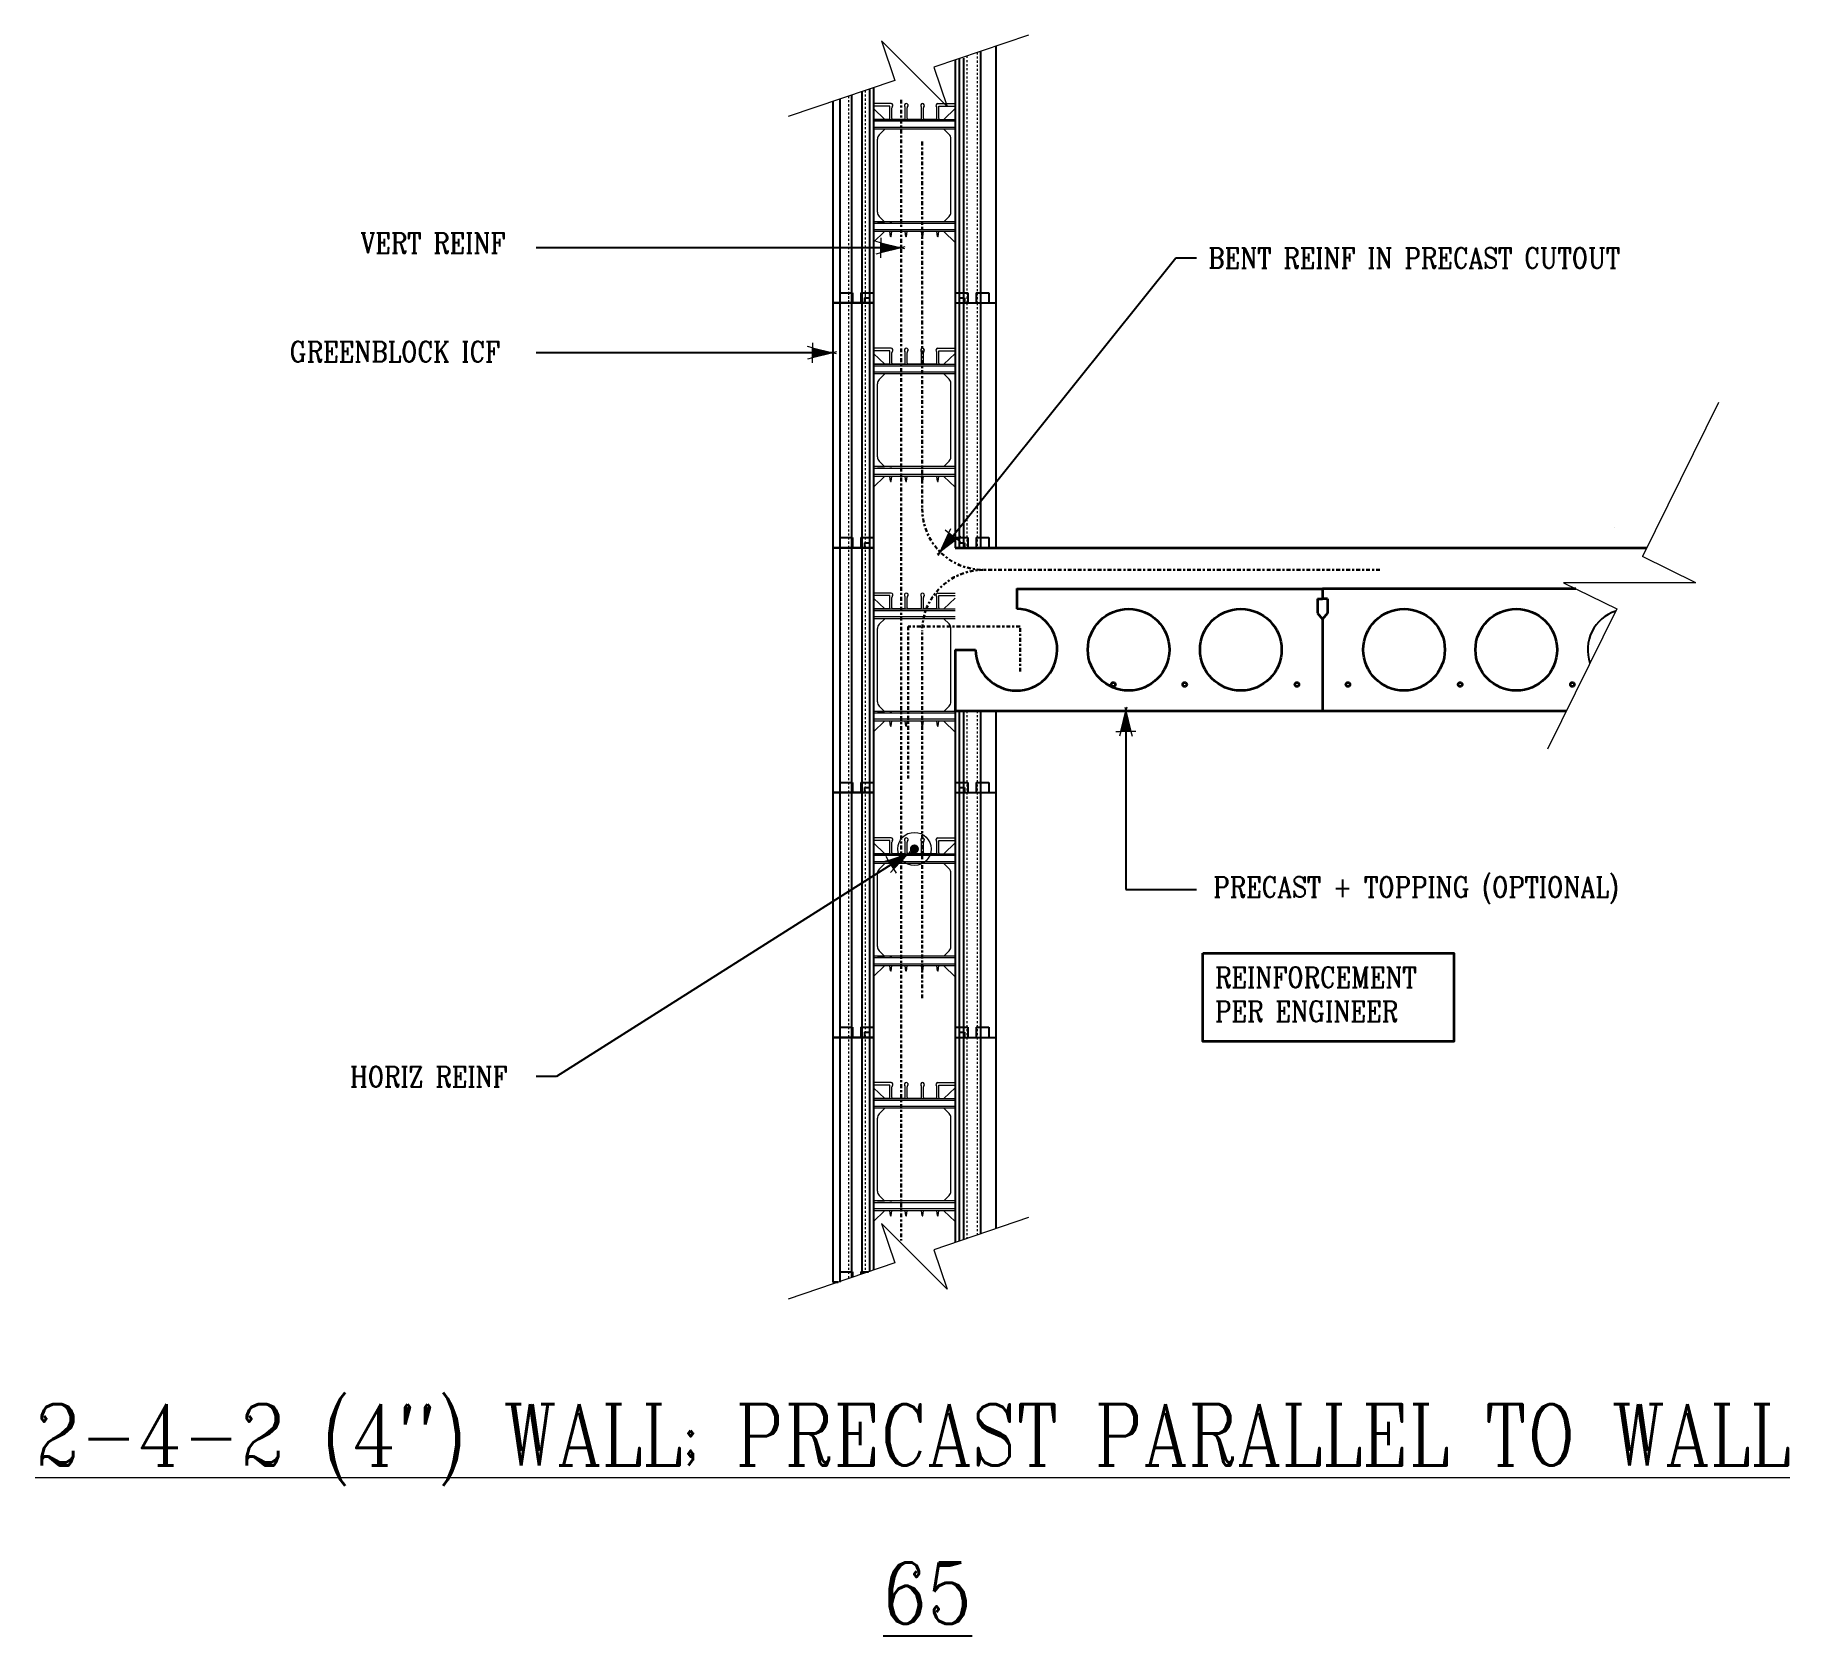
# Model space of a CAD drawing. Header units: inches. Extents: x -117.6 to -31.6, y 144.5 to 222.9.
import ezdxf

# ---------------------------------------------------------------- set-up
doc = ezdxf.new("R2010")
doc.units = ezdxf.units.IN
doc.header["$MEASUREMENT"] = 0
for name, pattern in [('CENTER', [2, 1.25, -0.25, 0.25, -0.25]), ('DASHED2', [0.375, 0.25, -0.125]), ('HIDDEN', [0.375, 0.25, -0.125])]:
    doc.linetypes.add(name, pattern=pattern)
doc.layers.get('Defpoints').update_dxf_attribs({"color": 252})
for name, color, linetype, lineweight in [('A2 Hatch', 8, 'Continuous', 9), ('A4 medium', 7, 'Continuous', 35), ('DETAILS', 7, 'Continuous', 13), ('DIM', 3, 'Continuous', 13), ('REBAR', 2, 'CENTER', 30)]:
    doc.layers.add(name, color=color, linetype=linetype, lineweight=lineweight)
doc.styles.add('ARCTEXT', font='arctext.shx', dxfattribs={"width": 0.85})
doc.styles.add('RomanC', font='romanc.shx', dxfattribs={"width": 0.85, "height": 5})
doc.dimstyles.new('ARCTEXT1-4', dxfattribs={"dimtxt": 4, "dimasz": 2, "dimexe": 2, "dimexo": 2, "dimgap": 2, "dimtad": 1, "dimdec": 4, "dimzin": 3, "dimdsep": 46, "dimlunit": 4, "dimtxsty": 'ARCTEXT', "dimblk": 'ARCHTICK', "dimcen": 2, "dimaunit": 1, "dimadec": 0, "dimazin": 0, "dimtfac": 1, "dimtdec": 4, "dimtmove": 2, "dimatfit": 3, "dimldrblk": 'arrow', "dimfxl": 1, "dimtolj": 1, "dimtzin": 0, "dimarcsym": 0})

msp = doc.modelspace()

# ---------------------------------------------------------------- texts
at = {"layer": 'Defpoints', "insert": (-73.839, 148.057), "char_height": 3, "width": 90.08, "attachment_point": 2, "style": 'RomanC'}
msp.add_mtext('{\\L65\\P}\\P            ', dxfattribs=at)
at = {"layer": 'DIM', "color": 3, "char_height": 1, "attachment_point": 1, "style": 'RomanC'}
for s, insert, width in [('VERT REINF ', (-101.639, 213.238), 22.68955), ('BENT REINF IN PRECAST CUTOUT ', (-60.084, 212.508), 22.68955), ('GREENBLOCK ICF', (-105.11, 207.913), 22.68955), ('PRECAST + TOPPING (OPTIONAL)', (-59.838, 181.676), 22.68955), ('REINFORCEMENT PER ENGINEER', (-59.746, 177.249), 13.32674), ('HORIZ REINF ', (-102.154, 172.372), 22.68955)]:
    msp.add_mtext(s, dxfattribs=dict(at, insert=insert, width=width))
at = {"layer": 'DIM', "insert": (-74.579, 155.816), "char_height": 3, "width": 90.08, "attachment_point": 2, "style": 'RomanC'}
msp.add_mtext('{\\L2-4-2 (4") WALL; PRECAST PARALLEL TO WALL}', dxfattribs=at)

# ---------------------------------------------------------------- blocks, each defined once
blk = doc.blocks.new('_ArchTick')
at = {"color": 0, "linetype": 'ByBlock', "const_width": 0.15}
blk.add_lwpolyline([(-0.5, -0.5), (0.5, 0.5)], dxfattribs=at)
blk = doc.blocks.new('arrow')
at = {"layer": 'DIM'}
blk.add_hatch(color=253, dxfattribs=at).paths.add_polyline_path([(-2, 0.5), (-2, -0.5), (0, 0)])
at = {"layer": 'DIM', "lineweight": 9}
for points in [[(-2, 0.98), (-2, 0.5), (-2.47, 0.62)], [(0.37, 0.09), (0, 0)], [(0.37, -0.09), (0, 0)], [(-2, -0.98), (-2, -0.5), (-2.47, -0.62)]]:
    blk.add_lwpolyline(points, dxfattribs=at)
at = {"layer": 'DIM', "lineweight": 15}
blk.add_lwpolyline([(0, 0), (-2, -0.5), (-2, 0.5), (0, 0)], dxfattribs=at)

# ---------------------------------------------------------------- hatches: boundary and pattern name
at = {"layer": 'A2 Hatch', "ltscale": 0.15}
h = msp.add_hatch(color=256, dxfattribs=at)
edge = h.paths.add_edge_path()
edge.add_arc((-74.487, 183.035), 0.224, 0, 360)

# ---------------------------------------------------------------- linework, layer by layer
at = {"color": 1}
for p, q in [((-71.252, 222.135), (-71.252, 209.801)), ((-70.487, 222.395), (-70.487, 209.801)), ((-72.487, 221.716), (-72.487, 209.801)), ((-72.287, 221.784), (-72.287, 209.801)), ((-72.072, 221.801), (-72.072, 209.801)), ((-76.687, 220.292), (-76.687, 209.801)), ((-76.487, 220.36), (-76.487, 209.801)), ((-78.487, 219.682), (-78.487, 209.801)), ((-78.137, 219.8), (-78.137, 209.801)), ((-77.562, 219.995), (-77.562, 209.801)), ((-77.062, 220.165), (-77.062, 209.801)), ((-78.137, 210.301), (-77.512, 210.301)), ((-78.137, 210.301), (-77.512, 210.301)), ((-78.137, 210.301), (-78.137, 197.801)), ((-78.137, 210.301), (-77.512, 210.301)), ((-78.137, 210.301), (-77.512, 210.301)), ((-78.137, 210.301), (-77.512, 210.301)), ((-78.137, 210.301), (-77.512, 210.301)), ((-77.562, 210.301), (-77.562, 197.801)), ((-77.512, 210.301), (-77.512, 209.801)), ((-77.512, 210.301), (-77.512, 209.801)), ((-77.512, 210.301), (-77.512, 209.801)), ((-77.512, 210.301), (-77.512, 209.801)), ((-77.512, 210.301), (-77.512, 209.801)), ((-77.512, 210.301), (-77.512, 209.801)), ((-77.112, 210.301), (-77.112, 209.801)), ((-77.112, 210.301), (-76.487, 210.301)), ((-77.112, 210.301), (-77.112, 209.801)), ((-77.112, 210.301), (-76.487, 210.301)), ((-77.112, 210.301), (-77.112, 209.801)), ((-77.112, 210.301), (-76.487, 210.301)), ((-77.112, 210.301), (-77.112, 209.801)), ((-77.112, 210.301), (-76.487, 210.301)), ((-77.112, 210.301), (-77.112, 209.801)), ((-77.112, 210.301), (-76.487, 210.301)), ((-77.112, 210.301), (-77.112, 209.801)), ((-77.112, 210.301), (-76.487, 210.301)), ((-77.062, 210.301), (-77.062, 197.801)), ((-76.937, 210.051), (-76.937, 209.801)), ((-76.937, 210.051), (-76.687, 210.051)), ((-76.937, 210.051), (-76.937, 209.801)), ((-76.937, 210.051), (-76.687, 210.051)), ((-76.937, 210.051), (-76.937, 209.801)), ((-76.937, 210.051), (-76.687, 210.051)), ((-76.937, 210.051), (-76.937, 209.801)), ((-76.937, 210.051), (-76.687, 210.051)), ((-76.937, 210.051), (-76.937, 209.801)), ((-76.937, 210.051), (-76.687, 210.051)), ((-76.937, 210.051), (-76.937, 209.801)), ((-76.937, 210.051), (-76.687, 210.051)), ((-76.687, 210.051), (-76.687, 197.801)), ((-76.487, 210.301), (-76.487, 197.801)), ((-72.487, 210.301), (-71.862, 210.301)), ((-72.487, 210.301), (-72.487, 197.801)), ((-72.487, 210.301), (-71.862, 210.301)), ((-72.487, 210.301), (-71.862, 210.301)), ((-72.487, 210.301), (-71.862, 210.301)), ((-72.487, 210.301), (-71.862, 210.301)), ((-72.487, 210.301), (-71.862, 210.301)), ((-72.287, 210.051), (-72.037, 210.051)), ((-72.287, 210.051), (-72.287, 197.801)), ((-72.287, 210.051), (-72.037, 210.051)), ((-72.287, 210.051), (-72.037, 210.051)), ((-72.287, 210.051), (-72.037, 210.051)), ((-72.287, 210.051), (-72.037, 210.051)), ((-72.287, 210.051), (-72.037, 210.051)), ((-72.037, 210.051), (-72.037, 209.801)), ((-72.037, 210.051), (-72.037, 209.801)), ((-72.037, 210.051), (-72.037, 209.801)), ((-72.037, 210.051), (-72.037, 209.801)), ((-72.037, 210.051), (-72.037, 209.801)), ((-72.037, 210.051), (-72.037, 209.801)), ((-71.862, 210.301), (-71.862, 209.801)), ((-71.862, 210.301), (-71.862, 209.801)), ((-71.862, 210.301), (-71.862, 209.801)), ((-71.862, 210.301), (-71.862, 209.801)), ((-71.862, 210.301), (-71.862, 209.801)), ((-71.862, 210.301), (-71.862, 209.801)), ((-71.462, 210.301), (-71.462, 209.801)), ((-71.462, 210.301), (-70.837, 210.301)), ((-71.462, 210.301), (-71.462, 209.801)), ((-71.462, 210.301), (-70.837, 210.301)), ((-71.462, 210.301), (-71.462, 209.801)), ((-71.462, 210.301), (-70.837, 210.301)), ((-71.462, 210.301), (-71.462, 209.801)), ((-71.462, 210.301), (-70.837, 210.301)), ((-71.462, 210.301), (-71.462, 209.801)), ((-71.462, 210.301), (-70.837, 210.301)), ((-71.462, 210.301), (-71.462, 209.801)), ((-71.462, 210.301), (-70.837, 210.301)), ((-70.837, 210.301), (-70.837, 209.801)), ((-70.837, 210.301), (-70.837, 209.801)), ((-70.837, 210.301), (-70.837, 209.801)), ((-70.837, 210.301), (-70.837, 209.801)), ((-70.837, 210.301), (-70.837, 209.801)), ((-70.837, 210.301), (-70.837, 209.801)), ((-78.487, 209.801), (-76.487, 209.801)), ((-78.487, 209.801), (-76.937, 209.801)), ((-78.487, 209.801), (-76.487, 209.801)), ((-78.487, 209.801), (-76.487, 209.801)), ((-78.487, 209.801), (-78.487, 197.801)), ((-78.487, 209.801), (-76.937, 209.801)), ((-78.487, 209.801), (-76.487, 209.801)), ((-78.487, 209.801), (-76.487, 209.801)), ((-78.487, 209.801), (-76.487, 209.801)), ((-78.487, 209.801), (-76.937, 209.801)), ((-78.487, 209.801), (-76.487, 209.801)), ((-78.487, 209.801), (-76.487, 209.801)), ((-78.487, 209.801), (-76.937, 209.801)), ((-78.487, 209.801), (-76.487, 209.801)), ((-78.487, 209.801), (-76.487, 209.801)), ((-78.487, 209.801), (-76.487, 209.801)), ((-78.487, 209.801), (-76.937, 209.801)), ((-78.487, 209.801), (-76.487, 209.801)), ((-78.487, 209.801), (-76.487, 209.801)), ((-78.487, 209.801), (-76.937, 209.801)), ((-78.487, 209.801), (-76.487, 209.801)), ((-78.487, 209.801), (-76.487, 209.801)), ((-77.062, 209.801), (-77.562, 209.801)), ((-77.062, 209.801), (-77.562, 209.801)), ((-77.062, 209.801), (-77.562, 209.801)), ((-77.062, 209.801), (-77.562, 209.801)), ((-77.062, 209.801), (-77.562, 209.801)), ((-77.062, 209.801), (-77.562, 209.801)), ((-76.687, 209.801), (-76.487, 209.801)), ((-76.687, 209.801), (-76.487, 209.801)), ((-76.687, 209.801), (-76.487, 209.801)), ((-76.687, 209.801), (-76.487, 209.801)), ((-76.687, 209.801), (-76.487, 209.801)), ((-76.687, 209.801), (-76.487, 209.801)), ((-72.487, 209.801), (-70.487, 209.801)), ((-72.487, 209.801), (-72.287, 209.801)), ((-72.487, 209.801), (-70.487, 209.801)), ((-72.487, 209.801), (-70.487, 209.801)), ((-72.487, 209.801), (-72.287, 209.801)), ((-72.487, 209.801), (-70.487, 209.801)), ((-72.487, 209.801), (-70.487, 209.801)), ((-72.487, 209.801), (-70.487, 209.801)), ((-72.487, 209.801), (-72.287, 209.801)), ((-72.487, 209.801), (-70.487, 209.801)), ((-72.487, 209.801), (-70.487, 209.801)), ((-72.487, 209.801), (-72.287, 209.801)), ((-72.487, 209.801), (-70.487, 209.801)), ((-72.487, 209.801), (-70.487, 209.801)), ((-72.487, 209.801), (-70.487, 209.801)), ((-72.487, 209.801), (-72.287, 209.801)), ((-72.487, 209.801), (-70.487, 209.801)), ((-72.487, 209.801), (-70.487, 209.801)), ((-72.487, 209.801), (-72.287, 209.801)), ((-72.487, 209.801), (-70.487, 209.801)), ((-72.487, 209.801), (-70.487, 209.801)), ((-72.072, 209.801), (-70.487, 209.801)), ((-72.072, 209.801), (-70.487, 209.801)), ((-72.072, 209.801), (-72.072, 197.801)), ((-72.072, 209.801), (-70.487, 209.801)), ((-72.072, 209.801), (-70.487, 209.801)), ((-72.072, 209.801), (-70.487, 209.801)), ((-72.072, 209.801), (-70.487, 209.801)), ((-71.252, 209.801), (-71.252, 197.801)), ((-70.487, 209.801), (-70.487, 197.801)), ((-78.137, 198.301), (-77.512, 198.301)), ((-78.137, 198.301), (-77.512, 198.301)), ((-78.137, 198.301), (-77.512, 198.301)), ((-78.137, 198.301), (-77.512, 198.301)), ((-78.137, 198.301), (-78.137, 185.801)), ((-78.137, 198.301), (-77.512, 198.301)), ((-78.137, 198.301), (-77.512, 198.301)), ((-78.137, 198.301), (-77.512, 198.301)), ((-78.137, 198.301), (-77.512, 198.301)), ((-77.562, 198.301), (-77.562, 185.801)), ((-77.512, 198.301), (-77.512, 197.801)), ((-77.512, 198.301), (-77.512, 197.801)), ((-77.512, 198.301), (-77.512, 197.801)), ((-77.512, 198.301), (-77.512, 197.801)), ((-77.512, 198.301), (-77.512, 197.801)), ((-77.512, 198.301), (-77.512, 197.801)), ((-77.512, 198.301), (-77.512, 197.801)), ((-77.512, 198.301), (-77.512, 197.801)), ((-77.112, 198.301), (-77.112, 197.801)), ((-77.112, 198.301), (-76.487, 198.301)), ((-77.112, 198.301), (-77.112, 197.801)), ((-77.112, 198.301), (-76.487, 198.301)), ((-77.112, 198.301), (-77.112, 197.801)), ((-77.112, 198.301), (-76.487, 198.301)), ((-77.112, 198.301), (-77.112, 197.801)), ((-77.112, 198.301), (-76.487, 198.301)), ((-77.112, 198.301), (-77.112, 197.801)), ((-77.112, 198.301), (-76.487, 198.301)), ((-77.112, 198.301), (-77.112, 197.801)), ((-77.112, 198.301), (-76.487, 198.301)), ((-77.112, 198.301), (-77.112, 197.801)), ((-77.112, 198.301), (-76.487, 198.301)), ((-77.112, 198.301), (-77.112, 197.801)), ((-77.112, 198.301), (-76.487, 198.301)), ((-77.062, 198.301), (-77.062, 185.801)), ((-76.937, 198.051), (-76.937, 197.801)), ((-76.937, 198.051), (-76.687, 198.051)), ((-76.937, 198.051), (-76.937, 197.801)), ((-76.937, 198.051), (-76.687, 198.051)), ((-76.937, 198.051), (-76.937, 197.801)), ((-76.937, 198.051), (-76.687, 198.051)), ((-76.937, 198.051), (-76.937, 197.801)), ((-76.937, 198.051), (-76.687, 198.051)), ((-76.937, 198.051), (-76.937, 197.801)), ((-76.937, 198.051), (-76.687, 198.051)), ((-76.937, 198.051), (-76.937, 197.801)), ((-76.937, 198.051), (-76.687, 198.051)), ((-76.937, 198.051), (-76.937, 197.801)), ((-76.937, 198.051), (-76.687, 198.051)), ((-76.937, 198.051), (-76.937, 197.801)), ((-76.937, 198.051), (-76.687, 198.051)), ((-76.687, 198.051), (-76.687, 185.801)), ((-76.487, 198.301), (-76.487, 185.801)), ((-72.487, 198.301), (-71.862, 198.301)), ((-72.487, 198.301), (-71.862, 198.301)), ((-72.487, 198.301), (-71.862, 198.301)), ((-72.487, 198.301), (-72.487, 197.801)), ((-72.487, 198.301), (-71.862, 198.301)), ((-72.487, 198.301), (-71.862, 198.301)), ((-72.487, 198.301), (-71.862, 198.301)), ((-72.487, 198.301), (-71.862, 198.301)), ((-72.487, 198.301), (-71.862, 198.301)), ((-72.287, 198.051), (-72.037, 198.051)), ((-72.287, 198.051), (-72.037, 198.051)), ((-72.287, 198.051), (-72.037, 198.051)), ((-72.287, 198.051), (-72.287, 197.801)), ((-72.287, 198.051), (-72.037, 198.051)), ((-72.287, 198.051), (-72.037, 198.051)), ((-72.287, 198.051), (-72.037, 198.051)), ((-72.287, 198.051), (-72.037, 198.051)), ((-72.287, 198.051), (-72.037, 198.051)), ((-72.037, 198.051), (-72.037, 197.801)), ((-72.037, 198.051), (-72.037, 197.801)), ((-72.037, 198.051), (-72.037, 197.801)), ((-72.037, 198.051), (-72.037, 197.801)), ((-72.037, 198.051), (-72.037, 197.801)), ((-72.037, 198.051), (-72.037, 197.801)), ((-72.037, 198.051), (-72.037, 197.801)), ((-72.037, 198.051), (-72.037, 197.801)), ((-71.862, 198.301), (-71.862, 197.801)), ((-71.862, 198.301), (-71.862, 197.801)), ((-71.862, 198.301), (-71.862, 197.801)), ((-71.862, 198.301), (-71.862, 197.801)), ((-71.862, 198.301), (-71.862, 197.801)), ((-71.862, 198.301), (-71.862, 197.801)), ((-71.862, 198.301), (-71.862, 197.801)), ((-71.862, 198.301), (-71.862, 197.801)), ((-71.462, 198.301), (-71.462, 197.801)), ((-71.462, 198.301), (-70.837, 198.301)), ((-71.462, 198.301), (-71.462, 197.801)), ((-71.462, 198.301), (-70.837, 198.301)), ((-71.462, 198.301), (-71.462, 197.801)), ((-71.462, 198.301), (-70.837, 198.301)), ((-71.462, 198.301), (-71.462, 197.801)), ((-71.462, 198.301), (-70.837, 198.301)), ((-71.462, 198.301), (-71.462, 197.801)), ((-71.462, 198.301), (-70.837, 198.301)), ((-71.462, 198.301), (-71.462, 197.801)), ((-71.462, 198.301), (-70.837, 198.301)), ((-71.462, 198.301), (-71.462, 197.801)), ((-71.462, 198.301), (-70.837, 198.301)), ((-71.462, 198.301), (-71.462, 197.801)), ((-71.462, 198.301), (-70.837, 198.301)), ((-70.837, 198.301), (-70.837, 197.801)), ((-70.837, 198.301), (-70.837, 197.801)), ((-70.837, 198.301), (-70.837, 197.801)), ((-70.837, 198.301), (-70.837, 197.801)), ((-70.837, 198.301), (-70.837, 197.801)), ((-70.837, 198.301), (-70.837, 197.801)), ((-70.837, 198.301), (-70.837, 197.801)), ((-70.837, 198.301), (-70.837, 197.801)), ((-78.487, 197.801), (-76.487, 197.801)), ((-78.487, 197.801), (-76.937, 197.801)), ((-78.487, 197.801), (-76.487, 197.801)), ((-78.487, 197.801), (-76.487, 197.801)), ((-78.487, 197.801), (-76.937, 197.801)), ((-78.487, 197.801), (-76.487, 197.801)), ((-78.487, 197.801), (-76.487, 197.801)), ((-78.487, 197.801), (-76.487, 197.801)), ((-78.487, 197.801), (-76.937, 197.801)), ((-78.487, 197.801), (-76.487, 197.801)), ((-78.487, 197.801), (-76.487, 197.801)), ((-78.487, 197.801), (-78.487, 185.801)), ((-78.487, 197.801), (-76.937, 197.801)), ((-78.487, 197.801), (-76.487, 197.801)), ((-78.487, 197.801), (-76.487, 197.801)), ((-78.487, 197.801), (-76.487, 197.801)), ((-78.487, 197.801), (-76.937, 197.801)), ((-78.487, 197.801), (-76.487, 197.801)), ((-78.487, 197.801), (-76.487, 197.801)), ((-78.487, 197.801), (-76.937, 197.801)), ((-78.487, 197.801), (-76.487, 197.801)), ((-78.487, 197.801), (-76.487, 197.801)), ((-78.487, 197.801), (-76.487, 197.801)), ((-78.487, 197.801), (-76.937, 197.801)), ((-78.487, 197.801), (-76.487, 197.801)), ((-78.487, 197.801), (-76.487, 197.801)), ((-78.487, 197.801), (-76.937, 197.801)), ((-78.487, 197.801), (-76.487, 197.801)), ((-78.487, 197.801), (-76.487, 197.801)), ((-77.062, 197.801), (-77.562, 197.801)), ((-77.062, 197.801), (-77.562, 197.801)), ((-77.062, 197.801), (-77.562, 197.801)), ((-77.062, 197.801), (-77.562, 197.801)), ((-77.062, 197.801), (-77.562, 197.801)), ((-77.062, 197.801), (-77.562, 197.801)), ((-77.062, 197.801), (-77.562, 197.801)), ((-77.062, 197.801), (-77.562, 197.801)), ((-76.687, 197.801), (-76.487, 197.801)), ((-76.687, 197.801), (-76.487, 197.801)), ((-76.687, 197.801), (-76.487, 197.801)), ((-76.687, 197.801), (-76.487, 197.801)), ((-76.687, 197.801), (-76.487, 197.801)), ((-76.687, 197.801), (-76.487, 197.801)), ((-76.687, 197.801), (-76.487, 197.801)), ((-76.687, 197.801), (-76.487, 197.801)), ((-72.487, 197.801), (-70.487, 197.801)), ((-72.487, 197.801), (-72.287, 197.801)), ((-72.487, 197.801), (-70.487, 197.801)), ((-72.487, 197.801), (-70.487, 197.801)), ((-72.487, 197.801), (-72.287, 197.801)), ((-72.487, 197.801), (-70.487, 197.801)), ((-72.487, 197.801), (-70.487, 197.801)), ((-72.487, 197.801), (-70.487, 197.801)), ((-72.487, 197.801), (-72.287, 197.801)), ((-72.487, 197.801), (-70.487, 197.801)), ((-72.487, 197.801), (-70.487, 197.801)), ((-72.487, 197.801), (-72.287, 197.801)), ((-72.487, 197.801), (-70.487, 197.801)), ((-72.487, 197.801), (-70.487, 197.801)), ((-72.487, 197.801), (-70.487, 197.801)), ((-72.487, 197.801), (-72.287, 197.801)), ((-72.487, 197.801), (-70.487, 197.801)), ((-72.487, 197.801), (-70.487, 197.801)), ((-72.487, 197.801), (-72.287, 197.801)), ((-72.487, 197.801), (-70.487, 197.801)), ((-72.487, 197.801), (-70.487, 197.801)), ((-72.487, 197.801), (-70.487, 197.801)), ((-72.487, 197.801), (-72.287, 197.801)), ((-72.487, 197.801), (-70.487, 197.801)), ((-72.487, 197.801), (-70.487, 197.801)), ((-72.487, 197.801), (-72.287, 197.801)), ((-72.487, 197.801), (-70.487, 197.801)), ((-72.487, 197.801), (-70.487, 197.801)), ((-72.072, 197.801), (-70.487, 197.801)), ((-72.072, 197.801), (-70.487, 197.801)), ((-72.072, 197.801), (-70.487, 197.801)), ((-72.072, 197.801), (-70.487, 197.801)), ((-72.072, 197.801), (-70.487, 197.801)), ((-72.072, 197.801), (-70.487, 197.801)), ((-72.072, 197.801), (-70.487, 197.801)), ((-72.072, 197.801), (-70.487, 197.801)), ((-72.487, 192.801), (-72.487, 185.801)), ((-72.287, 189.801), (-72.287, 185.801)), ((-72.072, 189.801), (-72.072, 185.801)), ((-71.252, 189.801), (-71.252, 185.801)), ((-70.487, 189.801), (-70.487, 185.801)), ((-78.487, 185.801), (-76.487, 185.801)), ((-78.487, 185.801), (-76.937, 185.801)), ((-78.487, 185.801), (-76.487, 185.801)), ((-78.487, 185.801), (-76.487, 185.801)), ((-78.487, 185.801), (-76.937, 185.801)), ((-78.487, 185.801), (-76.487, 185.801)), ((-78.487, 185.801), (-76.487, 185.801)), ((-78.487, 185.801), (-76.487, 185.801)), ((-78.487, 185.801), (-76.937, 185.801)), ((-78.487, 185.801), (-76.487, 185.801)), ((-78.487, 185.801), (-76.487, 185.801)), ((-78.487, 185.801), (-78.487, 173.801)), ((-78.487, 185.801), (-76.937, 185.801)), ((-78.487, 185.801), (-76.487, 185.801)), ((-78.487, 185.801), (-76.487, 185.801)), ((-78.487, 185.801), (-76.487, 185.801)), ((-78.487, 185.801), (-76.937, 185.801)), ((-78.487, 185.801), (-76.487, 185.801)), ((-78.487, 185.801), (-76.487, 185.801)), ((-78.487, 185.801), (-76.937, 185.801)), ((-78.487, 185.801), (-76.487, 185.801)), ((-78.487, 185.801), (-76.487, 185.801)), ((-78.487, 185.801), (-76.487, 185.801)), ((-78.487, 185.801), (-76.937, 185.801)), ((-78.487, 185.801), (-76.487, 185.801)), ((-78.487, 185.801), (-76.487, 185.801)), ((-78.487, 185.801), (-76.937, 185.801)), ((-78.487, 185.801), (-76.487, 185.801)), ((-78.487, 185.801), (-76.487, 185.801)), ((-78.137, 186.301), (-77.512, 186.301)), ((-78.137, 186.301), (-77.512, 186.301)), ((-78.137, 186.301), (-77.512, 186.301)), ((-78.137, 186.301), (-77.512, 186.301)), ((-78.137, 186.301), (-78.137, 173.801)), ((-78.137, 186.301), (-77.512, 186.301)), ((-78.137, 186.301), (-77.512, 186.301)), ((-78.137, 186.301), (-77.512, 186.301)), ((-78.137, 186.301), (-77.512, 186.301)), ((-77.562, 186.301), (-77.562, 173.801)), ((-77.062, 185.801), (-77.562, 185.801)), ((-77.062, 185.801), (-77.562, 185.801)), ((-77.062, 185.801), (-77.562, 185.801)), ((-77.062, 185.801), (-77.562, 185.801)), ((-77.062, 185.801), (-77.562, 185.801)), ((-77.062, 185.801), (-77.562, 185.801)), ((-77.062, 185.801), (-77.562, 185.801)), ((-77.062, 185.801), (-77.562, 185.801)), ((-77.512, 186.301), (-77.512, 185.801)), ((-77.512, 186.301), (-77.512, 185.801)), ((-77.512, 186.301), (-77.512, 185.801)), ((-77.512, 186.301), (-77.512, 185.801)), ((-77.512, 186.301), (-77.512, 185.801)), ((-77.512, 186.301), (-77.512, 185.801)), ((-77.512, 186.301), (-77.512, 185.801)), ((-77.512, 186.301), (-77.512, 185.801)), ((-77.112, 186.301), (-77.112, 185.801)), ((-77.112, 186.301), (-76.487, 186.301)), ((-77.112, 186.301), (-77.112, 185.801)), ((-77.112, 186.301), (-76.487, 186.301)), ((-77.112, 186.301), (-77.112, 185.801)), ((-77.112, 186.301), (-76.487, 186.301)), ((-77.112, 186.301), (-77.112, 185.801)), ((-77.112, 186.301), (-76.487, 186.301)), ((-77.112, 186.301), (-77.112, 185.801)), ((-77.112, 186.301), (-76.487, 186.301)), ((-77.112, 186.301), (-77.112, 185.801)), ((-77.112, 186.301), (-76.487, 186.301)), ((-77.112, 186.301), (-77.112, 185.801)), ((-77.112, 186.301), (-76.487, 186.301)), ((-77.112, 186.301), (-77.112, 185.801)), ((-77.112, 186.301), (-76.487, 186.301)), ((-77.062, 186.301), (-77.062, 173.801)), ((-76.937, 186.051), (-76.937, 185.801)), ((-76.937, 186.051), (-76.687, 186.051)), ((-76.937, 186.051), (-76.937, 185.801)), ((-76.937, 186.051), (-76.687, 186.051)), ((-76.937, 186.051), (-76.937, 185.801)), ((-76.937, 186.051), (-76.687, 186.051)), ((-76.937, 186.051), (-76.937, 185.801)), ((-76.937, 186.051), (-76.687, 186.051)), ((-76.937, 186.051), (-76.937, 185.801)), ((-76.937, 186.051), (-76.687, 186.051)), ((-76.937, 186.051), (-76.937, 185.801)), ((-76.937, 186.051), (-76.687, 186.051)), ((-76.937, 186.051), (-76.937, 185.801)), ((-76.937, 186.051), (-76.687, 186.051)), ((-76.937, 186.051), (-76.937, 185.801)), ((-76.937, 186.051), (-76.687, 186.051)), ((-76.687, 186.051), (-76.687, 173.801)), ((-76.687, 185.801), (-76.487, 185.801)), ((-76.687, 185.801), (-76.487, 185.801)), ((-76.687, 185.801), (-76.487, 185.801)), ((-76.687, 185.801), (-76.487, 185.801)), ((-76.687, 185.801), (-76.487, 185.801)), ((-76.687, 185.801), (-76.487, 185.801)), ((-76.687, 185.801), (-76.487, 185.801)), ((-76.687, 185.801), (-76.487, 185.801)), ((-76.487, 186.301), (-76.487, 173.801)), ((-72.487, 186.301), (-71.862, 186.301)), ((-72.487, 186.301), (-71.862, 186.301)), ((-72.487, 186.301), (-71.862, 186.301)), ((-72.487, 186.301), (-72.487, 173.801)), ((-72.487, 186.301), (-71.862, 186.301)), ((-72.487, 186.301), (-71.862, 186.301)), ((-72.487, 186.301), (-71.862, 186.301)), ((-72.487, 186.301), (-71.862, 186.301)), ((-72.487, 186.301), (-71.862, 186.301)), ((-72.487, 185.801), (-70.487, 185.801)), ((-72.487, 185.801), (-72.287, 185.801)), ((-72.487, 185.801), (-70.487, 185.801)), ((-72.487, 185.801), (-70.487, 185.801)), ((-72.487, 185.801), (-72.287, 185.801)), ((-72.487, 185.801), (-70.487, 185.801)), ((-72.487, 185.801), (-70.487, 185.801)), ((-72.487, 185.801), (-70.487, 185.801)), ((-72.487, 185.801), (-72.287, 185.801)), ((-72.487, 185.801), (-70.487, 185.801)), ((-72.487, 185.801), (-70.487, 185.801)), ((-72.487, 185.801), (-72.287, 185.801)), ((-72.487, 185.801), (-70.487, 185.801)), ((-72.487, 185.801), (-70.487, 185.801)), ((-72.487, 185.801), (-70.487, 185.801)), ((-72.487, 185.801), (-72.287, 185.801)), ((-72.487, 185.801), (-70.487, 185.801)), ((-72.487, 185.801), (-70.487, 185.801)), ((-72.487, 185.801), (-72.287, 185.801)), ((-72.487, 185.801), (-70.487, 185.801)), ((-72.487, 185.801), (-70.487, 185.801)), ((-72.487, 185.801), (-70.487, 185.801)), ((-72.487, 185.801), (-72.287, 185.801)), ((-72.487, 185.801), (-70.487, 185.801)), ((-72.487, 185.801), (-70.487, 185.801)), ((-72.487, 185.801), (-72.287, 185.801)), ((-72.487, 185.801), (-70.487, 185.801)), ((-72.487, 185.801), (-70.487, 185.801)), ((-72.287, 186.051), (-72.037, 186.051)), ((-72.287, 186.051), (-72.037, 186.051)), ((-72.287, 186.051), (-72.037, 186.051)), ((-72.287, 186.051), (-72.287, 173.801)), ((-72.287, 186.051), (-72.037, 186.051)), ((-72.287, 186.051), (-72.037, 186.051)), ((-72.287, 186.051), (-72.037, 186.051)), ((-72.287, 186.051), (-72.037, 186.051)), ((-72.287, 186.051), (-72.037, 186.051)), ((-72.072, 185.801), (-70.487, 185.801)), ((-72.072, 185.801), (-70.487, 185.801)), ((-72.072, 185.801), (-70.487, 185.801)), ((-72.072, 185.801), (-70.487, 185.801)), ((-72.072, 185.801), (-72.072, 173.801)), ((-72.072, 185.801), (-70.487, 185.801)), ((-72.072, 185.801), (-70.487, 185.801)), ((-72.072, 185.801), (-70.487, 185.801)), ((-72.072, 185.801), (-70.487, 185.801)), ((-72.037, 186.051), (-72.037, 185.801)), ((-72.037, 186.051), (-72.037, 185.801)), ((-72.037, 186.051), (-72.037, 185.801)), ((-72.037, 186.051), (-72.037, 185.801)), ((-72.037, 186.051), (-72.037, 185.801)), ((-72.037, 186.051), (-72.037, 185.801)), ((-72.037, 186.051), (-72.037, 185.801)), ((-72.037, 186.051), (-72.037, 185.801)), ((-71.862, 186.301), (-71.862, 185.801)), ((-71.862, 186.301), (-71.862, 185.801)), ((-71.862, 186.301), (-71.862, 185.801)), ((-71.862, 186.301), (-71.862, 185.801)), ((-71.862, 186.301), (-71.862, 185.801)), ((-71.862, 186.301), (-71.862, 185.801)), ((-71.862, 186.301), (-71.862, 185.801)), ((-71.862, 186.301), (-71.862, 185.801)), ((-71.462, 186.301), (-71.462, 185.801)), ((-71.462, 186.301), (-70.837, 186.301)), ((-71.462, 186.301), (-71.462, 185.801)), ((-71.462, 186.301), (-70.837, 186.301)), ((-71.462, 186.301), (-71.462, 185.801)), ((-71.462, 186.301), (-70.837, 186.301)), ((-71.462, 186.301), (-71.462, 185.801)), ((-71.462, 186.301), (-70.837, 186.301)), ((-71.462, 186.301), (-71.462, 185.801)), ((-71.462, 186.301), (-70.837, 186.301)), ((-71.462, 186.301), (-71.462, 185.801)), ((-71.462, 186.301), (-70.837, 186.301)), ((-71.462, 186.301), (-71.462, 185.801)), ((-71.462, 186.301), (-70.837, 186.301)), ((-71.462, 186.301), (-71.462, 185.801)), ((-71.462, 186.301), (-70.837, 186.301)), ((-71.252, 185.801), (-71.252, 173.801)), ((-70.837, 186.301), (-70.837, 185.801)), ((-70.837, 186.301), (-70.837, 185.801)), ((-70.837, 186.301), (-70.837, 185.801)), ((-70.837, 186.301), (-70.837, 185.801)), ((-70.837, 186.301), (-70.837, 185.801)), ((-70.837, 186.301), (-70.837, 185.801)), ((-70.837, 186.301), (-70.837, 185.801)), ((-70.837, 186.301), (-70.837, 185.801)), ((-70.487, 185.801), (-70.487, 173.801)), ((-78.487, 173.801), (-76.487, 173.801)), ((-78.487, 173.801), (-76.937, 173.801)), ((-78.487, 173.801), (-76.487, 173.801)), ((-78.487, 173.801), (-76.487, 173.801)), ((-78.487, 173.801), (-76.937, 173.801)), ((-78.487, 173.801), (-76.487, 173.801)), ((-78.487, 173.801), (-76.487, 173.801)), ((-78.487, 173.801), (-76.487, 173.801)), ((-78.487, 173.801), (-76.937, 173.801)), ((-78.487, 173.801), (-76.487, 173.801)), ((-78.487, 173.801), (-76.487, 173.801)), ((-78.487, 173.801), (-78.487, 161.801)), ((-78.487, 173.801), (-76.937, 173.801)), ((-78.487, 173.801), (-76.487, 173.801)), ((-78.487, 173.801), (-76.487, 173.801)), ((-78.487, 173.801), (-76.487, 173.801)), ((-78.487, 173.801), (-76.937, 173.801)), ((-78.487, 173.801), (-76.487, 173.801)), ((-78.487, 173.801), (-76.487, 173.801)), ((-78.487, 173.801), (-76.937, 173.801)), ((-78.487, 173.801), (-76.487, 173.801)), ((-78.487, 173.801), (-76.487, 173.801)), ((-78.487, 173.801), (-76.487, 173.801)), ((-78.487, 173.801), (-76.937, 173.801)), ((-78.487, 173.801), (-76.487, 173.801)), ((-78.487, 173.801), (-76.487, 173.801)), ((-78.487, 173.801), (-76.937, 173.801)), ((-78.487, 173.801), (-76.487, 173.801)), ((-78.487, 173.801), (-76.487, 173.801)), ((-78.137, 174.301), (-77.512, 174.301)), ((-78.137, 174.301), (-77.512, 174.301)), ((-78.137, 174.301), (-77.512, 174.301)), ((-78.137, 174.301), (-77.512, 174.301)), ((-78.137, 174.301), (-78.137, 161.801)), ((-78.137, 174.301), (-77.512, 174.301)), ((-78.137, 174.301), (-77.512, 174.301)), ((-78.137, 174.301), (-77.512, 174.301)), ((-78.137, 174.301), (-77.512, 174.301)), ((-77.562, 174.301), (-77.562, 162.023)), ((-77.062, 173.801), (-77.562, 173.801)), ((-77.062, 173.801), (-77.562, 173.801)), ((-77.062, 173.801), (-77.562, 173.801)), ((-77.062, 173.801), (-77.562, 173.801)), ((-77.062, 173.801), (-77.562, 173.801)), ((-77.062, 173.801), (-77.562, 173.801)), ((-77.062, 173.801), (-77.562, 173.801)), ((-77.062, 173.801), (-77.562, 173.801)), ((-77.512, 174.301), (-77.512, 173.801)), ((-77.512, 174.301), (-77.512, 173.801)), ((-77.512, 174.301), (-77.512, 173.801)), ((-77.512, 174.301), (-77.512, 173.801)), ((-77.512, 174.301), (-77.512, 173.801)), ((-77.512, 174.301), (-77.512, 173.801)), ((-77.512, 174.301), (-77.512, 173.801)), ((-77.512, 174.301), (-77.512, 173.801)), ((-77.112, 174.301), (-77.112, 173.801)), ((-77.112, 174.301), (-76.487, 174.301)), ((-77.112, 174.301), (-77.112, 173.801)), ((-77.112, 174.301), (-76.487, 174.301)), ((-77.112, 174.301), (-77.112, 173.801)), ((-77.112, 174.301), (-76.487, 174.301)), ((-77.112, 174.301), (-77.112, 173.801)), ((-77.112, 174.301), (-76.487, 174.301)), ((-77.112, 174.301), (-77.112, 173.801)), ((-77.112, 174.301), (-76.487, 174.301)), ((-77.112, 174.301), (-77.112, 173.801)), ((-77.112, 174.301), (-76.487, 174.301)), ((-77.112, 174.301), (-77.112, 173.801)), ((-77.112, 174.301), (-76.487, 174.301)), ((-77.112, 174.301), (-77.112, 173.801)), ((-77.112, 174.301), (-76.487, 174.301)), ((-77.062, 174.301), (-77.062, 162.192)), ((-76.937, 174.051), (-76.937, 173.801)), ((-76.937, 174.051), (-76.687, 174.051)), ((-76.937, 174.051), (-76.937, 173.801)), ((-76.937, 174.051), (-76.687, 174.051)), ((-76.937, 174.051), (-76.937, 173.801)), ((-76.937, 174.051), (-76.687, 174.051)), ((-76.937, 174.051), (-76.937, 173.801)), ((-76.937, 174.051), (-76.687, 174.051)), ((-76.937, 174.051), (-76.937, 173.801)), ((-76.937, 174.051), (-76.687, 174.051)), ((-76.937, 174.051), (-76.937, 173.801)), ((-76.937, 174.051), (-76.687, 174.051)), ((-76.937, 174.051), (-76.937, 173.801)), ((-76.937, 174.051), (-76.687, 174.051)), ((-76.937, 174.051), (-76.937, 173.801)), ((-76.937, 174.051), (-76.687, 174.051)), ((-76.687, 174.051), (-76.687, 162.319)), ((-76.687, 173.801), (-76.487, 173.801)), ((-76.687, 173.801), (-76.487, 173.801)), ((-76.687, 173.801), (-76.487, 173.801)), ((-76.687, 173.801), (-76.487, 173.801)), ((-76.687, 173.801), (-76.487, 173.801)), ((-76.687, 173.801), (-76.487, 173.801)), ((-76.687, 173.801), (-76.487, 173.801)), ((-76.687, 173.801), (-76.487, 173.801)), ((-76.487, 174.301), (-76.487, 162.387)), ((-72.487, 174.301), (-71.862, 174.301)), ((-72.487, 174.301), (-71.862, 174.301)), ((-72.487, 174.301), (-71.862, 174.301)), ((-72.487, 174.301), (-72.487, 163.744)), ((-72.487, 174.301), (-71.862, 174.301)), ((-72.487, 174.301), (-71.862, 174.301)), ((-72.487, 174.301), (-71.862, 174.301)), ((-72.487, 174.301), (-71.862, 174.301)), ((-72.487, 174.301), (-71.862, 174.301)), ((-72.487, 173.801), (-70.487, 173.801)), ((-72.487, 173.801), (-72.287, 173.801)), ((-72.487, 173.801), (-70.487, 173.801)), ((-72.487, 173.801), (-70.487, 173.801)), ((-72.487, 173.801), (-72.287, 173.801)), ((-72.487, 173.801), (-70.487, 173.801)), ((-72.487, 173.801), (-70.487, 173.801)), ((-72.487, 173.801), (-70.487, 173.801)), ((-72.487, 173.801), (-72.287, 173.801)), ((-72.487, 173.801), (-70.487, 173.801)), ((-72.487, 173.801), (-70.487, 173.801)), ((-72.487, 173.801), (-72.287, 173.801)), ((-72.487, 173.801), (-70.487, 173.801)), ((-72.487, 173.801), (-70.487, 173.801)), ((-72.487, 173.801), (-70.487, 173.801)), ((-72.487, 173.801), (-72.287, 173.801)), ((-72.487, 173.801), (-70.487, 173.801)), ((-72.487, 173.801), (-70.487, 173.801)), ((-72.487, 173.801), (-72.287, 173.801)), ((-72.487, 173.801), (-70.487, 173.801)), ((-72.487, 173.801), (-70.487, 173.801)), ((-72.487, 173.801), (-70.487, 173.801)), ((-72.487, 173.801), (-72.287, 173.801)), ((-72.487, 173.801), (-70.487, 173.801)), ((-72.487, 173.801), (-70.487, 173.801)), ((-72.487, 173.801), (-72.287, 173.801)), ((-72.487, 173.801), (-70.487, 173.801)), ((-72.487, 173.801), (-70.487, 173.801)), ((-72.287, 174.051), (-72.037, 174.051)), ((-72.287, 174.051), (-72.037, 174.051)), ((-72.287, 174.051), (-72.037, 174.051)), ((-72.287, 174.051), (-72.287, 163.812)), ((-72.287, 174.051), (-72.037, 174.051)), ((-72.287, 174.051), (-72.037, 174.051)), ((-72.287, 174.051), (-72.037, 174.051)), ((-72.287, 174.051), (-72.037, 174.051)), ((-72.287, 174.051), (-72.037, 174.051)), ((-72.072, 173.801), (-70.487, 173.801)), ((-72.072, 173.801), (-70.487, 173.801)), ((-72.072, 173.801), (-70.487, 173.801)), ((-72.072, 173.801), (-70.487, 173.801)), ((-72.072, 173.801), (-72.072, 163.884)), ((-72.072, 173.801), (-70.487, 173.801)), ((-72.072, 173.801), (-70.487, 173.801)), ((-72.072, 173.801), (-70.487, 173.801)), ((-72.072, 173.801), (-70.487, 173.801)), ((-72.037, 174.051), (-72.037, 173.801)), ((-72.037, 174.051), (-72.037, 173.801)), ((-72.037, 174.051), (-72.037, 173.801)), ((-72.037, 174.051), (-72.037, 173.801)), ((-72.037, 174.051), (-72.037, 173.801)), ((-72.037, 174.051), (-72.037, 173.801)), ((-72.037, 174.051), (-72.037, 173.801)), ((-72.037, 174.051), (-72.037, 173.801)), ((-71.862, 174.301), (-71.862, 173.801)), ((-71.862, 174.301), (-71.862, 173.801)), ((-71.862, 174.301), (-71.862, 173.801)), ((-71.862, 174.301), (-71.862, 173.801)), ((-71.862, 174.301), (-71.862, 173.801)), ((-71.862, 174.301), (-71.862, 173.801)), ((-71.862, 174.301), (-71.862, 173.801)), ((-71.862, 174.301), (-71.862, 173.801)), ((-71.462, 174.301), (-71.462, 173.801)), ((-71.462, 174.301), (-70.837, 174.301)), ((-71.462, 174.301), (-71.462, 173.801)), ((-71.462, 174.301), (-70.837, 174.301)), ((-71.462, 174.301), (-71.462, 173.801)), ((-71.462, 174.301), (-70.837, 174.301)), ((-71.462, 174.301), (-71.462, 173.801)), ((-71.462, 174.301), (-70.837, 174.301)), ((-71.462, 174.301), (-71.462, 173.801)), ((-71.462, 174.301), (-70.837, 174.301)), ((-71.462, 174.301), (-71.462, 173.801)), ((-71.462, 174.301), (-70.837, 174.301)), ((-71.462, 174.301), (-71.462, 173.801)), ((-71.462, 174.301), (-70.837, 174.301)), ((-71.462, 174.301), (-71.462, 173.801)), ((-71.462, 174.301), (-70.837, 174.301)), ((-71.252, 173.801), (-71.252, 164.163)), ((-70.837, 174.301), (-70.837, 173.801)), ((-70.837, 174.301), (-70.837, 173.801)), ((-70.837, 174.301), (-70.837, 173.801)), ((-70.837, 174.301), (-70.837, 173.801)), ((-70.837, 174.301), (-70.837, 173.801)), ((-70.837, 174.301), (-70.837, 173.801)), ((-70.837, 174.301), (-70.837, 173.801)), ((-70.837, 174.301), (-70.837, 173.801)), ((-70.487, 173.801), (-70.487, 164.422)), ((-78.487, 161.801), (-78.216, 161.801)), ((-78.487, 161.801), (-78.216, 161.801)), ((-78.487, 161.801), (-78.216, 161.801)), ((-78.487, 161.801), (-78.216, 161.801)), ((-78.487, 161.801), (-78.216, 161.801)), ((-78.487, 161.801), (-78.216, 161.801)), ((-78.487, 161.801), (-78.216, 161.801)), ((-78.137, 162.301), (-77.512, 162.301)), ((-78.137, 162.301), (-77.512, 162.301)), ((-77.512, 162.301), (-77.512, 162.04)), ((-77.512, 162.301), (-77.512, 162.04)), ((-77.112, 162.301), (-76.742, 162.301)), ((-77.112, 162.301), (-77.112, 162.175)), ((-77.112, 162.301), (-76.742, 162.301))]:
    msp.add_line(p, q, dxfattribs=at)
at = {"color": 1, "linetype": 'HIDDEN', "ltscale": 0.02}
for p, q in [((-78.137, 210.301), (-77.512, 210.301)), ((-78.137, 210.301), (-77.512, 210.301)), ((-78.137, 210.301), (-77.512, 210.301)), ((-78.137, 210.301), (-77.512, 210.301)), ((-78.137, 210.301), (-77.512, 210.301)), ((-78.137, 210.301), (-77.512, 210.301)), ((-78.137, 210.301), (-77.512, 210.301)), ((-78.137, 210.301), (-77.512, 210.301)), ((-78.137, 210.301), (-77.512, 210.301)), ((-78.137, 210.301), (-77.512, 210.301)), ((-78.137, 210.301), (-77.512, 210.301)), ((-78.137, 210.301), (-77.512, 210.301)), ((-78.137, 210.301), (-77.512, 210.301)), ((-78.137, 210.301), (-77.512, 210.301)), ((-78.137, 210.301), (-77.512, 210.301)), ((-77.512, 210.301), (-77.512, 209.801)), ((-77.512, 210.301), (-77.512, 209.801)), ((-77.512, 210.301), (-77.512, 209.801)), ((-77.512, 210.301), (-77.512, 209.801)), ((-77.512, 210.301), (-77.512, 209.801)), ((-77.512, 210.301), (-77.512, 209.801)), ((-77.512, 210.301), (-77.512, 209.801)), ((-77.512, 210.301), (-77.512, 209.801)), ((-77.512, 210.301), (-77.512, 209.801)), ((-77.512, 210.301), (-77.512, 209.801)), ((-77.512, 210.301), (-77.512, 209.801)), ((-77.512, 210.301), (-77.512, 209.801)), ((-77.512, 210.301), (-77.512, 209.801)), ((-77.512, 210.301), (-77.512, 209.801)), ((-77.512, 210.301), (-77.512, 209.801)), ((-77.112, 210.301), (-77.112, 209.801)), ((-77.112, 210.301), (-76.487, 210.301)), ((-77.112, 210.301), (-77.112, 209.801)), ((-77.112, 210.301), (-76.487, 210.301)), ((-77.112, 210.301), (-77.112, 209.801)), ((-77.112, 210.301), (-76.487, 210.301)), ((-77.112, 210.301), (-77.112, 209.801)), ((-77.112, 210.301), (-76.487, 210.301)), ((-77.112, 210.301), (-77.112, 209.801)), ((-77.112, 210.301), (-76.487, 210.301)), ((-77.112, 210.301), (-77.112, 209.801)), ((-77.112, 210.301), (-76.487, 210.301)), ((-77.112, 210.301), (-77.112, 209.801)), ((-77.112, 210.301), (-76.487, 210.301)), ((-77.112, 210.301), (-77.112, 209.801)), ((-77.112, 210.301), (-76.487, 210.301)), ((-77.112, 210.301), (-77.112, 209.801)), ((-77.112, 210.301), (-76.487, 210.301)), ((-77.112, 210.301), (-77.112, 209.801)), ((-77.112, 210.301), (-76.487, 210.301)), ((-77.112, 210.301), (-77.112, 209.801)), ((-77.112, 210.301), (-76.487, 210.301)), ((-77.112, 210.301), (-77.112, 209.801)), ((-77.112, 210.301), (-76.487, 210.301)), ((-77.112, 210.301), (-77.112, 209.801)), ((-77.112, 210.301), (-76.487, 210.301)), ((-77.112, 210.301), (-77.112, 209.801)), ((-77.112, 210.301), (-76.487, 210.301)), ((-77.112, 210.301), (-77.112, 209.801)), ((-77.112, 210.301), (-76.487, 210.301)), ((-72.487, 210.301), (-71.862, 210.301)), ((-72.487, 210.301), (-71.862, 210.301)), ((-72.487, 210.301), (-71.862, 210.301)), ((-72.487, 210.301), (-71.862, 210.301)), ((-72.487, 210.301), (-71.862, 210.301)), ((-72.487, 210.301), (-71.862, 210.301)), ((-72.487, 210.301), (-71.862, 210.301)), ((-72.487, 210.301), (-71.862, 210.301)), ((-72.487, 210.301), (-71.862, 210.301)), ((-72.487, 210.301), (-71.862, 210.301)), ((-72.487, 210.301), (-71.862, 210.301)), ((-72.487, 210.301), (-71.862, 210.301)), ((-72.487, 210.301), (-71.862, 210.301)), ((-72.487, 210.301), (-71.862, 210.301)), ((-72.487, 210.301), (-71.862, 210.301)), ((-72.287, 210.051), (-72.037, 210.051)), ((-72.287, 210.051), (-72.037, 210.051)), ((-72.287, 210.051), (-72.037, 210.051)), ((-72.287, 210.051), (-72.037, 210.051)), ((-72.287, 210.051), (-72.037, 210.051)), ((-72.287, 210.051), (-72.037, 210.051)), ((-72.287, 210.051), (-72.037, 210.051)), ((-72.287, 210.051), (-72.037, 210.051)), ((-72.287, 210.051), (-72.037, 210.051)), ((-72.287, 210.051), (-72.037, 210.051)), ((-72.287, 210.051), (-72.037, 210.051)), ((-72.287, 210.051), (-72.037, 210.051)), ((-72.287, 210.051), (-72.037, 210.051)), ((-72.287, 210.051), (-72.037, 210.051)), ((-72.287, 210.051), (-72.037, 210.051)), ((-72.037, 210.051), (-72.037, 209.801)), ((-72.037, 210.051), (-72.037, 209.801)), ((-72.037, 210.051), (-72.037, 209.801)), ((-72.037, 210.051), (-72.037, 209.801)), ((-72.037, 210.051), (-72.037, 209.801)), ((-72.037, 210.051), (-72.037, 209.801)), ((-72.037, 210.051), (-72.037, 209.801)), ((-72.037, 210.051), (-72.037, 209.801)), ((-72.037, 210.051), (-72.037, 209.801)), ((-72.037, 210.051), (-72.037, 209.801)), ((-72.037, 210.051), (-72.037, 209.801)), ((-72.037, 210.051), (-72.037, 209.801)), ((-72.037, 210.051), (-72.037, 209.801)), ((-72.037, 210.051), (-72.037, 209.801)), ((-72.037, 210.051), (-72.037, 209.801)), ((-71.862, 210.301), (-71.862, 209.801)), ((-71.862, 210.301), (-71.862, 209.801)), ((-71.862, 210.301), (-71.862, 209.801)), ((-71.862, 210.301), (-71.862, 209.801)), ((-71.862, 210.301), (-71.862, 209.801)), ((-71.862, 210.301), (-71.862, 209.801)), ((-71.862, 210.301), (-71.862, 209.801)), ((-71.862, 210.301), (-71.862, 209.801)), ((-71.862, 210.301), (-71.862, 209.801)), ((-71.862, 210.301), (-71.862, 209.801)), ((-71.862, 210.301), (-71.862, 209.801)), ((-71.862, 210.301), (-71.862, 209.801)), ((-71.862, 210.301), (-71.862, 209.801)), ((-71.862, 210.301), (-71.862, 209.801)), ((-71.862, 210.301), (-71.862, 209.801)), ((-71.462, 210.301), (-71.462, 209.801)), ((-71.462, 210.301), (-70.837, 210.301)), ((-71.462, 210.301), (-71.462, 209.801)), ((-71.462, 210.301), (-70.837, 210.301)), ((-71.462, 210.301), (-71.462, 209.801)), ((-71.462, 210.301), (-70.837, 210.301)), ((-71.462, 210.301), (-71.462, 209.801)), ((-71.462, 210.301), (-70.837, 210.301)), ((-71.462, 210.301), (-71.462, 209.801)), ((-71.462, 210.301), (-70.837, 210.301)), ((-71.462, 210.301), (-71.462, 209.801)), ((-71.462, 210.301), (-70.837, 210.301)), ((-71.462, 210.301), (-71.462, 209.801)), ((-71.462, 210.301), (-70.837, 210.301)), ((-71.462, 210.301), (-71.462, 209.801)), ((-71.462, 210.301), (-70.837, 210.301)), ((-71.462, 210.301), (-71.462, 209.801)), ((-71.462, 210.301), (-70.837, 210.301)), ((-71.462, 210.301), (-71.462, 209.801)), ((-71.462, 210.301), (-70.837, 210.301)), ((-71.462, 210.301), (-71.462, 209.801)), ((-71.462, 210.301), (-70.837, 210.301)), ((-71.462, 210.301), (-71.462, 209.801)), ((-71.462, 210.301), (-70.837, 210.301)), ((-71.462, 210.301), (-71.462, 209.801)), ((-71.462, 210.301), (-70.837, 210.301)), ((-71.462, 210.301), (-71.462, 209.801)), ((-71.462, 210.301), (-70.837, 210.301)), ((-71.462, 210.301), (-71.462, 209.801)), ((-71.462, 210.301), (-70.837, 210.301)), ((-70.837, 210.301), (-70.837, 209.801)), ((-70.837, 210.301), (-70.837, 209.801)), ((-70.837, 210.301), (-70.837, 209.801)), ((-70.837, 210.301), (-70.837, 209.801)), ((-70.837, 210.301), (-70.837, 209.801)), ((-70.837, 210.301), (-70.837, 209.801)), ((-70.837, 210.301), (-70.837, 209.801)), ((-70.837, 210.301), (-70.837, 209.801)), ((-70.837, 210.301), (-70.837, 209.801)), ((-70.837, 210.301), (-70.837, 209.801)), ((-70.837, 210.301), (-70.837, 209.801)), ((-70.837, 210.301), (-70.837, 209.801)), ((-70.837, 210.301), (-70.837, 209.801)), ((-70.837, 210.301), (-70.837, 209.801)), ((-70.837, 210.301), (-70.837, 209.801)), ((-78.137, 198.301), (-77.512, 198.301)), ((-78.137, 198.301), (-77.512, 198.301)), ((-78.137, 198.301), (-77.512, 198.301)), ((-78.137, 198.301), (-77.512, 198.301)), ((-78.137, 198.301), (-77.512, 198.301)), ((-78.137, 198.301), (-77.512, 198.301)), ((-78.137, 198.301), (-77.512, 198.301)), ((-78.137, 198.301), (-77.512, 198.301)), ((-78.137, 198.301), (-77.512, 198.301)), ((-78.137, 198.301), (-77.512, 198.301)), ((-78.137, 198.301), (-77.512, 198.301)), ((-78.137, 198.301), (-77.512, 198.301)), ((-78.137, 198.301), (-77.512, 198.301)), ((-78.137, 198.301), (-77.512, 198.301)), ((-78.137, 198.301), (-77.512, 198.301)), ((-78.137, 198.301), (-77.512, 198.301)), ((-78.137, 198.301), (-77.512, 198.301)), ((-78.137, 198.301), (-77.512, 198.301)), ((-78.137, 198.301), (-77.512, 198.301)), ((-78.137, 198.301), (-77.512, 198.301)), ((-77.512, 198.301), (-77.512, 197.801)), ((-77.512, 198.301), (-77.512, 197.801)), ((-77.512, 198.301), (-77.512, 197.801)), ((-77.512, 198.301), (-77.512, 197.801)), ((-77.512, 198.301), (-77.512, 197.801)), ((-77.512, 198.301), (-77.512, 197.801)), ((-77.512, 198.301), (-77.512, 197.801)), ((-77.512, 198.301), (-77.512, 197.801)), ((-77.512, 198.301), (-77.512, 197.801)), ((-77.512, 198.301), (-77.512, 197.801)), ((-77.512, 198.301), (-77.512, 197.801)), ((-77.512, 198.301), (-77.512, 197.801)), ((-77.512, 198.301), (-77.512, 197.801)), ((-77.512, 198.301), (-77.512, 197.801)), ((-77.512, 198.301), (-77.512, 197.801)), ((-77.512, 198.301), (-77.512, 197.801)), ((-77.512, 198.301), (-77.512, 197.801)), ((-77.512, 198.301), (-77.512, 197.801)), ((-77.512, 198.301), (-77.512, 197.801)), ((-77.512, 198.301), (-77.512, 197.801)), ((-77.112, 198.301), (-77.112, 197.801)), ((-77.112, 198.301), (-76.487, 198.301)), ((-77.112, 198.301), (-77.112, 197.801)), ((-77.112, 198.301), (-76.487, 198.301)), ((-77.112, 198.301), (-77.112, 197.801)), ((-77.112, 198.301), (-76.487, 198.301)), ((-77.112, 198.301), (-77.112, 197.801)), ((-77.112, 198.301), (-76.487, 198.301)), ((-77.112, 198.301), (-77.112, 197.801)), ((-77.112, 198.301), (-76.487, 198.301)), ((-77.112, 198.301), (-77.112, 197.801)), ((-77.112, 198.301), (-76.487, 198.301)), ((-77.112, 198.301), (-77.112, 197.801)), ((-77.112, 198.301), (-76.487, 198.301)), ((-77.112, 198.301), (-77.112, 197.801)), ((-77.112, 198.301), (-76.487, 198.301)), ((-77.112, 198.301), (-77.112, 197.801)), ((-77.112, 198.301), (-76.487, 198.301)), ((-77.112, 198.301), (-77.112, 197.801)), ((-77.112, 198.301), (-76.487, 198.301)), ((-77.112, 198.301), (-77.112, 197.801)), ((-77.112, 198.301), (-76.487, 198.301)), ((-77.112, 198.301), (-77.112, 197.801)), ((-77.112, 198.301), (-76.487, 198.301)), ((-77.112, 198.301), (-77.112, 197.801)), ((-77.112, 198.301), (-76.487, 198.301)), ((-77.112, 198.301), (-77.112, 197.801)), ((-77.112, 198.301), (-76.487, 198.301)), ((-77.112, 198.301), (-77.112, 197.801)), ((-77.112, 198.301), (-76.487, 198.301)), ((-77.112, 198.301), (-77.112, 197.801)), ((-77.112, 198.301), (-76.487, 198.301)), ((-77.112, 198.301), (-77.112, 197.801)), ((-77.112, 198.301), (-76.487, 198.301)), ((-77.112, 198.301), (-77.112, 197.801)), ((-77.112, 198.301), (-76.487, 198.301)), ((-77.112, 198.301), (-77.112, 197.801)), ((-77.112, 198.301), (-76.487, 198.301)), ((-77.112, 198.301), (-77.112, 197.801)), ((-77.112, 198.301), (-76.487, 198.301)), ((-72.487, 198.301), (-71.862, 198.301)), ((-72.487, 198.301), (-71.862, 198.301)), ((-72.487, 198.301), (-71.862, 198.301)), ((-72.487, 198.301), (-71.862, 198.301)), ((-72.487, 198.301), (-71.862, 198.301)), ((-72.487, 198.301), (-71.862, 198.301)), ((-72.487, 198.301), (-71.862, 198.301)), ((-72.487, 198.301), (-71.862, 198.301)), ((-72.487, 198.301), (-71.862, 198.301)), ((-72.487, 198.301), (-71.862, 198.301)), ((-72.487, 198.301), (-71.862, 198.301)), ((-72.487, 198.301), (-71.862, 198.301)), ((-72.487, 198.301), (-71.862, 198.301)), ((-72.487, 198.301), (-71.862, 198.301)), ((-72.487, 198.301), (-71.862, 198.301)), ((-72.487, 198.301), (-71.862, 198.301)), ((-72.487, 198.301), (-71.862, 198.301)), ((-72.487, 198.301), (-71.862, 198.301)), ((-72.487, 198.301), (-71.862, 198.301)), ((-72.487, 198.301), (-71.862, 198.301)), ((-72.287, 198.051), (-72.037, 198.051)), ((-72.287, 198.051), (-72.037, 198.051)), ((-72.287, 198.051), (-72.037, 198.051)), ((-72.287, 198.051), (-72.037, 198.051)), ((-72.287, 198.051), (-72.037, 198.051)), ((-72.287, 198.051), (-72.037, 198.051)), ((-72.287, 198.051), (-72.037, 198.051)), ((-72.287, 198.051), (-72.037, 198.051)), ((-72.287, 198.051), (-72.037, 198.051)), ((-72.287, 198.051), (-72.037, 198.051)), ((-72.287, 198.051), (-72.037, 198.051)), ((-72.287, 198.051), (-72.037, 198.051)), ((-72.287, 198.051), (-72.037, 198.051)), ((-72.287, 198.051), (-72.037, 198.051)), ((-72.287, 198.051), (-72.037, 198.051)), ((-72.287, 198.051), (-72.037, 198.051)), ((-72.287, 198.051), (-72.037, 198.051)), ((-72.287, 198.051), (-72.037, 198.051)), ((-72.287, 198.051), (-72.037, 198.051)), ((-72.287, 198.051), (-72.037, 198.051)), ((-72.037, 198.051), (-72.037, 197.801)), ((-72.037, 198.051), (-72.037, 197.801)), ((-72.037, 198.051), (-72.037, 197.801)), ((-72.037, 198.051), (-72.037, 197.801)), ((-72.037, 198.051), (-72.037, 197.801)), ((-72.037, 198.051), (-72.037, 197.801)), ((-72.037, 198.051), (-72.037, 197.801)), ((-72.037, 198.051), (-72.037, 197.801)), ((-72.037, 198.051), (-72.037, 197.801)), ((-72.037, 198.051), (-72.037, 197.801)), ((-72.037, 198.051), (-72.037, 197.801)), ((-72.037, 198.051), (-72.037, 197.801)), ((-72.037, 198.051), (-72.037, 197.801)), ((-72.037, 198.051), (-72.037, 197.801)), ((-72.037, 198.051), (-72.037, 197.801)), ((-72.037, 198.051), (-72.037, 197.801)), ((-72.037, 198.051), (-72.037, 197.801)), ((-72.037, 198.051), (-72.037, 197.801)), ((-72.037, 198.051), (-72.037, 197.801)), ((-72.037, 198.051), (-72.037, 197.801)), ((-71.862, 198.301), (-71.862, 197.801)), ((-71.862, 198.301), (-71.862, 197.801)), ((-71.862, 198.301), (-71.862, 197.801)), ((-71.862, 198.301), (-71.862, 197.801)), ((-71.862, 198.301), (-71.862, 197.801)), ((-71.862, 198.301), (-71.862, 197.801)), ((-71.862, 198.301), (-71.862, 197.801)), ((-71.862, 198.301), (-71.862, 197.801)), ((-71.862, 198.301), (-71.862, 197.801)), ((-71.862, 198.301), (-71.862, 197.801)), ((-71.862, 198.301), (-71.862, 197.801)), ((-71.862, 198.301), (-71.862, 197.801)), ((-71.862, 198.301), (-71.862, 197.801)), ((-71.862, 198.301), (-71.862, 197.801)), ((-71.862, 198.301), (-71.862, 197.801)), ((-71.862, 198.301), (-71.862, 197.801)), ((-71.862, 198.301), (-71.862, 197.801)), ((-71.862, 198.301), (-71.862, 197.801)), ((-71.862, 198.301), (-71.862, 197.801)), ((-71.862, 198.301), (-71.862, 197.801)), ((-71.462, 198.301), (-71.462, 197.801)), ((-71.462, 198.301), (-70.837, 198.301)), ((-71.462, 198.301), (-71.462, 197.801)), ((-71.462, 198.301), (-70.837, 198.301)), ((-71.462, 198.301), (-71.462, 197.801)), ((-71.462, 198.301), (-70.837, 198.301)), ((-71.462, 198.301), (-71.462, 197.801)), ((-71.462, 198.301), (-70.837, 198.301)), ((-71.462, 198.301), (-71.462, 197.801)), ((-71.462, 198.301), (-70.837, 198.301)), ((-71.462, 198.301), (-71.462, 197.801)), ((-71.462, 198.301), (-70.837, 198.301)), ((-71.462, 198.301), (-71.462, 197.801)), ((-71.462, 198.301), (-70.837, 198.301)), ((-71.462, 198.301), (-71.462, 197.801)), ((-71.462, 198.301), (-70.837, 198.301)), ((-71.462, 198.301), (-71.462, 197.801)), ((-71.462, 198.301), (-70.837, 198.301)), ((-71.462, 198.301), (-71.462, 197.801)), ((-71.462, 198.301), (-70.837, 198.301)), ((-71.462, 198.301), (-71.462, 197.801)), ((-71.462, 198.301), (-70.837, 198.301)), ((-71.462, 198.301), (-71.462, 197.801)), ((-71.462, 198.301), (-70.837, 198.301)), ((-71.462, 198.301), (-71.462, 197.801)), ((-71.462, 198.301), (-70.837, 198.301)), ((-71.462, 198.301), (-71.462, 197.801)), ((-71.462, 198.301), (-70.837, 198.301)), ((-71.462, 198.301), (-71.462, 197.801)), ((-71.462, 198.301), (-70.837, 198.301)), ((-71.462, 198.301), (-71.462, 197.801)), ((-71.462, 198.301), (-70.837, 198.301)), ((-71.462, 198.301), (-71.462, 197.801)), ((-71.462, 198.301), (-70.837, 198.301)), ((-71.462, 198.301), (-71.462, 197.801)), ((-71.462, 198.301), (-70.837, 198.301)), ((-71.462, 198.301), (-71.462, 197.801)), ((-71.462, 198.301), (-70.837, 198.301)), ((-71.462, 198.301), (-71.462, 197.801)), ((-71.462, 198.301), (-70.837, 198.301)), ((-70.837, 198.301), (-70.837, 197.801)), ((-70.837, 198.301), (-70.837, 197.801)), ((-70.837, 198.301), (-70.837, 197.801)), ((-70.837, 198.301), (-70.837, 197.801)), ((-70.837, 198.301), (-70.837, 197.801)), ((-70.837, 198.301), (-70.837, 197.801)), ((-70.837, 198.301), (-70.837, 197.801)), ((-70.837, 198.301), (-70.837, 197.801)), ((-70.837, 198.301), (-70.837, 197.801)), ((-70.837, 198.301), (-70.837, 197.801)), ((-70.837, 198.301), (-70.837, 197.801)), ((-70.837, 198.301), (-70.837, 197.801)), ((-70.837, 198.301), (-70.837, 197.801)), ((-70.837, 198.301), (-70.837, 197.801)), ((-70.837, 198.301), (-70.837, 197.801)), ((-70.837, 198.301), (-70.837, 197.801)), ((-70.837, 198.301), (-70.837, 197.801)), ((-70.837, 198.301), (-70.837, 197.801)), ((-70.837, 198.301), (-70.837, 197.801)), ((-70.837, 198.301), (-70.837, 197.801)), ((-78.137, 186.301), (-77.512, 186.301)), ((-78.137, 186.301), (-77.512, 186.301)), ((-78.137, 186.301), (-77.512, 186.301)), ((-78.137, 186.301), (-77.512, 186.301)), ((-78.137, 186.301), (-77.512, 186.301)), ((-78.137, 186.301), (-77.512, 186.301)), ((-78.137, 186.301), (-77.512, 186.301)), ((-78.137, 186.301), (-77.512, 186.301)), ((-78.137, 186.301), (-77.512, 186.301)), ((-78.137, 186.301), (-77.512, 186.301)), ((-78.137, 186.301), (-77.512, 186.301)), ((-78.137, 186.301), (-77.512, 186.301)), ((-78.137, 186.301), (-77.512, 186.301)), ((-78.137, 186.301), (-77.512, 186.301)), ((-78.137, 186.301), (-77.512, 186.301)), ((-78.137, 186.301), (-77.512, 186.301)), ((-78.137, 186.301), (-77.512, 186.301)), ((-78.137, 186.301), (-77.512, 186.301)), ((-78.137, 186.301), (-77.512, 186.301)), ((-78.137, 186.301), (-77.512, 186.301)), ((-77.512, 186.301), (-77.512, 185.801)), ((-77.512, 186.301), (-77.512, 185.801)), ((-77.512, 186.301), (-77.512, 185.801)), ((-77.512, 186.301), (-77.512, 185.801)), ((-77.512, 186.301), (-77.512, 185.801)), ((-77.512, 186.301), (-77.512, 185.801)), ((-77.512, 186.301), (-77.512, 185.801)), ((-77.512, 186.301), (-77.512, 185.801)), ((-77.512, 186.301), (-77.512, 185.801)), ((-77.512, 186.301), (-77.512, 185.801)), ((-77.512, 186.301), (-77.512, 185.801)), ((-77.512, 186.301), (-77.512, 185.801)), ((-77.512, 186.301), (-77.512, 185.801)), ((-77.512, 186.301), (-77.512, 185.801)), ((-77.512, 186.301), (-77.512, 185.801)), ((-77.512, 186.301), (-77.512, 185.801)), ((-77.512, 186.301), (-77.512, 185.801)), ((-77.512, 186.301), (-77.512, 185.801)), ((-77.512, 186.301), (-77.512, 185.801)), ((-77.512, 186.301), (-77.512, 185.801)), ((-77.112, 186.301), (-77.112, 185.801)), ((-77.112, 186.301), (-76.487, 186.301)), ((-77.112, 186.301), (-77.112, 185.801)), ((-77.112, 186.301), (-76.487, 186.301)), ((-77.112, 186.301), (-77.112, 185.801)), ((-77.112, 186.301), (-76.487, 186.301)), ((-77.112, 186.301), (-77.112, 185.801)), ((-77.112, 186.301), (-76.487, 186.301)), ((-77.112, 186.301), (-77.112, 185.801)), ((-77.112, 186.301), (-76.487, 186.301)), ((-77.112, 186.301), (-77.112, 185.801)), ((-77.112, 186.301), (-76.487, 186.301)), ((-77.112, 186.301), (-77.112, 185.801)), ((-77.112, 186.301), (-76.487, 186.301)), ((-77.112, 186.301), (-77.112, 185.801)), ((-77.112, 186.301), (-76.487, 186.301)), ((-77.112, 186.301), (-77.112, 185.801)), ((-77.112, 186.301), (-76.487, 186.301)), ((-77.112, 186.301), (-77.112, 185.801)), ((-77.112, 186.301), (-76.487, 186.301)), ((-77.112, 186.301), (-77.112, 185.801)), ((-77.112, 186.301), (-76.487, 186.301)), ((-77.112, 186.301), (-77.112, 185.801)), ((-77.112, 186.301), (-76.487, 186.301)), ((-77.112, 186.301), (-77.112, 185.801)), ((-77.112, 186.301), (-76.487, 186.301)), ((-77.112, 186.301), (-77.112, 185.801)), ((-77.112, 186.301), (-76.487, 186.301)), ((-77.112, 186.301), (-77.112, 185.801)), ((-77.112, 186.301), (-76.487, 186.301)), ((-77.112, 186.301), (-77.112, 185.801)), ((-77.112, 186.301), (-76.487, 186.301)), ((-77.112, 186.301), (-77.112, 185.801)), ((-77.112, 186.301), (-76.487, 186.301)), ((-77.112, 186.301), (-77.112, 185.801)), ((-77.112, 186.301), (-76.487, 186.301)), ((-77.112, 186.301), (-77.112, 185.801)), ((-77.112, 186.301), (-76.487, 186.301)), ((-77.112, 186.301), (-77.112, 185.801)), ((-77.112, 186.301), (-76.487, 186.301)), ((-72.487, 186.301), (-71.862, 186.301)), ((-72.487, 186.301), (-71.862, 186.301)), ((-72.487, 186.301), (-71.862, 186.301)), ((-72.487, 186.301), (-71.862, 186.301)), ((-72.487, 186.301), (-71.862, 186.301)), ((-72.487, 186.301), (-71.862, 186.301)), ((-72.487, 186.301), (-71.862, 186.301)), ((-72.487, 186.301), (-71.862, 186.301)), ((-72.487, 186.301), (-71.862, 186.301)), ((-72.487, 186.301), (-71.862, 186.301)), ((-72.487, 186.301), (-71.862, 186.301)), ((-72.487, 186.301), (-71.862, 186.301)), ((-72.487, 186.301), (-71.862, 186.301)), ((-72.487, 186.301), (-71.862, 186.301)), ((-72.487, 186.301), (-71.862, 186.301)), ((-72.487, 186.301), (-71.862, 186.301)), ((-72.487, 186.301), (-71.862, 186.301)), ((-72.487, 186.301), (-71.862, 186.301)), ((-72.487, 186.301), (-71.862, 186.301)), ((-72.487, 186.301), (-71.862, 186.301)), ((-72.287, 186.051), (-72.037, 186.051)), ((-72.287, 186.051), (-72.037, 186.051)), ((-72.287, 186.051), (-72.037, 186.051)), ((-72.287, 186.051), (-72.037, 186.051)), ((-72.287, 186.051), (-72.037, 186.051)), ((-72.287, 186.051), (-72.037, 186.051)), ((-72.287, 186.051), (-72.037, 186.051)), ((-72.287, 186.051), (-72.037, 186.051)), ((-72.287, 186.051), (-72.037, 186.051)), ((-72.287, 186.051), (-72.037, 186.051)), ((-72.287, 186.051), (-72.037, 186.051)), ((-72.287, 186.051), (-72.037, 186.051)), ((-72.287, 186.051), (-72.037, 186.051)), ((-72.287, 186.051), (-72.037, 186.051)), ((-72.287, 186.051), (-72.037, 186.051)), ((-72.287, 186.051), (-72.037, 186.051)), ((-72.287, 186.051), (-72.037, 186.051)), ((-72.287, 186.051), (-72.037, 186.051)), ((-72.287, 186.051), (-72.037, 186.051)), ((-72.287, 186.051), (-72.037, 186.051)), ((-72.037, 186.051), (-72.037, 185.801)), ((-72.037, 186.051), (-72.037, 185.801)), ((-72.037, 186.051), (-72.037, 185.801)), ((-72.037, 186.051), (-72.037, 185.801)), ((-72.037, 186.051), (-72.037, 185.801)), ((-72.037, 186.051), (-72.037, 185.801)), ((-72.037, 186.051), (-72.037, 185.801)), ((-72.037, 186.051), (-72.037, 185.801)), ((-72.037, 186.051), (-72.037, 185.801)), ((-72.037, 186.051), (-72.037, 185.801)), ((-72.037, 186.051), (-72.037, 185.801)), ((-72.037, 186.051), (-72.037, 185.801)), ((-72.037, 186.051), (-72.037, 185.801)), ((-72.037, 186.051), (-72.037, 185.801)), ((-72.037, 186.051), (-72.037, 185.801)), ((-72.037, 186.051), (-72.037, 185.801)), ((-72.037, 186.051), (-72.037, 185.801)), ((-72.037, 186.051), (-72.037, 185.801)), ((-72.037, 186.051), (-72.037, 185.801)), ((-72.037, 186.051), (-72.037, 185.801)), ((-71.862, 186.301), (-71.862, 185.801)), ((-71.862, 186.301), (-71.862, 185.801)), ((-71.862, 186.301), (-71.862, 185.801)), ((-71.862, 186.301), (-71.862, 185.801)), ((-71.862, 186.301), (-71.862, 185.801)), ((-71.862, 186.301), (-71.862, 185.801)), ((-71.862, 186.301), (-71.862, 185.801)), ((-71.862, 186.301), (-71.862, 185.801)), ((-71.862, 186.301), (-71.862, 185.801)), ((-71.862, 186.301), (-71.862, 185.801)), ((-71.862, 186.301), (-71.862, 185.801)), ((-71.862, 186.301), (-71.862, 185.801)), ((-71.862, 186.301), (-71.862, 185.801)), ((-71.862, 186.301), (-71.862, 185.801)), ((-71.862, 186.301), (-71.862, 185.801)), ((-71.862, 186.301), (-71.862, 185.801)), ((-71.862, 186.301), (-71.862, 185.801)), ((-71.862, 186.301), (-71.862, 185.801)), ((-71.862, 186.301), (-71.862, 185.801)), ((-71.862, 186.301), (-71.862, 185.801)), ((-71.462, 186.301), (-71.462, 185.801)), ((-71.462, 186.301), (-70.837, 186.301)), ((-71.462, 186.301), (-71.462, 185.801)), ((-71.462, 186.301), (-70.837, 186.301)), ((-71.462, 186.301), (-71.462, 185.801)), ((-71.462, 186.301), (-70.837, 186.301)), ((-71.462, 186.301), (-71.462, 185.801)), ((-71.462, 186.301), (-70.837, 186.301)), ((-71.462, 186.301), (-71.462, 185.801)), ((-71.462, 186.301), (-70.837, 186.301)), ((-71.462, 186.301), (-71.462, 185.801)), ((-71.462, 186.301), (-70.837, 186.301)), ((-71.462, 186.301), (-71.462, 185.801)), ((-71.462, 186.301), (-70.837, 186.301)), ((-71.462, 186.301), (-71.462, 185.801)), ((-71.462, 186.301), (-70.837, 186.301)), ((-71.462, 186.301), (-71.462, 185.801)), ((-71.462, 186.301), (-70.837, 186.301)), ((-71.462, 186.301), (-71.462, 185.801)), ((-71.462, 186.301), (-70.837, 186.301)), ((-71.462, 186.301), (-71.462, 185.801)), ((-71.462, 186.301), (-70.837, 186.301)), ((-71.462, 186.301), (-71.462, 185.801)), ((-71.462, 186.301), (-70.837, 186.301)), ((-71.462, 186.301), (-71.462, 185.801)), ((-71.462, 186.301), (-70.837, 186.301)), ((-71.462, 186.301), (-71.462, 185.801)), ((-71.462, 186.301), (-70.837, 186.301)), ((-71.462, 186.301), (-71.462, 185.801)), ((-71.462, 186.301), (-70.837, 186.301)), ((-71.462, 186.301), (-71.462, 185.801)), ((-71.462, 186.301), (-70.837, 186.301)), ((-71.462, 186.301), (-71.462, 185.801)), ((-71.462, 186.301), (-70.837, 186.301)), ((-71.462, 186.301), (-71.462, 185.801)), ((-71.462, 186.301), (-70.837, 186.301)), ((-71.462, 186.301), (-71.462, 185.801)), ((-71.462, 186.301), (-70.837, 186.301)), ((-71.462, 186.301), (-71.462, 185.801)), ((-71.462, 186.301), (-70.837, 186.301)), ((-70.837, 186.301), (-70.837, 185.801)), ((-70.837, 186.301), (-70.837, 185.801)), ((-70.837, 186.301), (-70.837, 185.801)), ((-70.837, 186.301), (-70.837, 185.801)), ((-70.837, 186.301), (-70.837, 185.801)), ((-70.837, 186.301), (-70.837, 185.801)), ((-70.837, 186.301), (-70.837, 185.801)), ((-70.837, 186.301), (-70.837, 185.801)), ((-70.837, 186.301), (-70.837, 185.801)), ((-70.837, 186.301), (-70.837, 185.801)), ((-70.837, 186.301), (-70.837, 185.801)), ((-70.837, 186.301), (-70.837, 185.801)), ((-70.837, 186.301), (-70.837, 185.801)), ((-70.837, 186.301), (-70.837, 185.801)), ((-70.837, 186.301), (-70.837, 185.801)), ((-70.837, 186.301), (-70.837, 185.801)), ((-70.837, 186.301), (-70.837, 185.801)), ((-70.837, 186.301), (-70.837, 185.801)), ((-70.837, 186.301), (-70.837, 185.801)), ((-70.837, 186.301), (-70.837, 185.801)), ((-78.137, 174.301), (-77.512, 174.301)), ((-78.137, 174.301), (-77.512, 174.301)), ((-78.137, 174.301), (-77.512, 174.301)), ((-78.137, 174.301), (-77.512, 174.301)), ((-78.137, 174.301), (-77.512, 174.301)), ((-78.137, 174.301), (-77.512, 174.301)), ((-78.137, 174.301), (-77.512, 174.301)), ((-78.137, 174.301), (-77.512, 174.301)), ((-78.137, 174.301), (-77.512, 174.301)), ((-78.137, 174.301), (-77.512, 174.301)), ((-78.137, 174.301), (-77.512, 174.301)), ((-78.137, 174.301), (-77.512, 174.301)), ((-78.137, 174.301), (-77.512, 174.301)), ((-78.137, 174.301), (-77.512, 174.301)), ((-78.137, 174.301), (-77.512, 174.301)), ((-78.137, 174.301), (-77.512, 174.301)), ((-78.137, 174.301), (-77.512, 174.301)), ((-78.137, 174.301), (-77.512, 174.301)), ((-78.137, 174.301), (-77.512, 174.301)), ((-78.137, 174.301), (-77.512, 174.301)), ((-77.512, 174.301), (-77.512, 173.801)), ((-77.512, 174.301), (-77.512, 173.801)), ((-77.512, 174.301), (-77.512, 173.801)), ((-77.512, 174.301), (-77.512, 173.801)), ((-77.512, 174.301), (-77.512, 173.801)), ((-77.512, 174.301), (-77.512, 173.801)), ((-77.512, 174.301), (-77.512, 173.801)), ((-77.512, 174.301), (-77.512, 173.801)), ((-77.512, 174.301), (-77.512, 173.801)), ((-77.512, 174.301), (-77.512, 173.801)), ((-77.512, 174.301), (-77.512, 173.801)), ((-77.512, 174.301), (-77.512, 173.801)), ((-77.512, 174.301), (-77.512, 173.801)), ((-77.512, 174.301), (-77.512, 173.801)), ((-77.512, 174.301), (-77.512, 173.801)), ((-77.512, 174.301), (-77.512, 173.801)), ((-77.512, 174.301), (-77.512, 173.801)), ((-77.512, 174.301), (-77.512, 173.801)), ((-77.512, 174.301), (-77.512, 173.801)), ((-77.512, 174.301), (-77.512, 173.801)), ((-77.112, 174.301), (-77.112, 173.801)), ((-77.112, 174.301), (-76.487, 174.301)), ((-77.112, 174.301), (-77.112, 173.801)), ((-77.112, 174.301), (-76.487, 174.301)), ((-77.112, 174.301), (-77.112, 173.801)), ((-77.112, 174.301), (-76.487, 174.301)), ((-77.112, 174.301), (-77.112, 173.801)), ((-77.112, 174.301), (-76.487, 174.301)), ((-77.112, 174.301), (-77.112, 173.801)), ((-77.112, 174.301), (-76.487, 174.301)), ((-77.112, 174.301), (-77.112, 173.801)), ((-77.112, 174.301), (-76.487, 174.301)), ((-77.112, 174.301), (-77.112, 173.801)), ((-77.112, 174.301), (-76.487, 174.301)), ((-77.112, 174.301), (-77.112, 173.801)), ((-77.112, 174.301), (-76.487, 174.301)), ((-77.112, 174.301), (-77.112, 173.801)), ((-77.112, 174.301), (-76.487, 174.301)), ((-77.112, 174.301), (-77.112, 173.801)), ((-77.112, 174.301), (-76.487, 174.301)), ((-77.112, 174.301), (-77.112, 173.801)), ((-77.112, 174.301), (-76.487, 174.301)), ((-77.112, 174.301), (-77.112, 173.801)), ((-77.112, 174.301), (-76.487, 174.301)), ((-77.112, 174.301), (-77.112, 173.801)), ((-77.112, 174.301), (-76.487, 174.301)), ((-77.112, 174.301), (-77.112, 173.801)), ((-77.112, 174.301), (-76.487, 174.301)), ((-77.112, 174.301), (-77.112, 173.801)), ((-77.112, 174.301), (-76.487, 174.301)), ((-77.112, 174.301), (-77.112, 173.801)), ((-77.112, 174.301), (-76.487, 174.301)), ((-77.112, 174.301), (-77.112, 173.801)), ((-77.112, 174.301), (-76.487, 174.301)), ((-77.112, 174.301), (-77.112, 173.801)), ((-77.112, 174.301), (-76.487, 174.301)), ((-77.112, 174.301), (-77.112, 173.801)), ((-77.112, 174.301), (-76.487, 174.301)), ((-77.112, 174.301), (-77.112, 173.801)), ((-77.112, 174.301), (-76.487, 174.301)), ((-72.487, 174.301), (-71.862, 174.301)), ((-72.487, 174.301), (-71.862, 174.301)), ((-72.487, 174.301), (-71.862, 174.301)), ((-72.487, 174.301), (-71.862, 174.301)), ((-72.487, 174.301), (-71.862, 174.301)), ((-72.487, 174.301), (-71.862, 174.301)), ((-72.487, 174.301), (-71.862, 174.301)), ((-72.487, 174.301), (-71.862, 174.301)), ((-72.487, 174.301), (-71.862, 174.301)), ((-72.487, 174.301), (-71.862, 174.301)), ((-72.487, 174.301), (-71.862, 174.301)), ((-72.487, 174.301), (-71.862, 174.301)), ((-72.487, 174.301), (-71.862, 174.301)), ((-72.487, 174.301), (-71.862, 174.301)), ((-72.487, 174.301), (-71.862, 174.301)), ((-72.487, 174.301), (-71.862, 174.301)), ((-72.487, 174.301), (-71.862, 174.301)), ((-72.487, 174.301), (-71.862, 174.301)), ((-72.487, 174.301), (-71.862, 174.301)), ((-72.487, 174.301), (-71.862, 174.301)), ((-72.287, 174.051), (-72.037, 174.051)), ((-72.287, 174.051), (-72.037, 174.051)), ((-72.287, 174.051), (-72.037, 174.051)), ((-72.287, 174.051), (-72.037, 174.051)), ((-72.287, 174.051), (-72.037, 174.051)), ((-72.287, 174.051), (-72.037, 174.051)), ((-72.287, 174.051), (-72.037, 174.051)), ((-72.287, 174.051), (-72.037, 174.051)), ((-72.287, 174.051), (-72.037, 174.051)), ((-72.287, 174.051), (-72.037, 174.051)), ((-72.287, 174.051), (-72.037, 174.051)), ((-72.287, 174.051), (-72.037, 174.051)), ((-72.287, 174.051), (-72.037, 174.051)), ((-72.287, 174.051), (-72.037, 174.051)), ((-72.287, 174.051), (-72.037, 174.051)), ((-72.287, 174.051), (-72.037, 174.051)), ((-72.287, 174.051), (-72.037, 174.051)), ((-72.287, 174.051), (-72.037, 174.051)), ((-72.287, 174.051), (-72.037, 174.051)), ((-72.287, 174.051), (-72.037, 174.051)), ((-72.037, 174.051), (-72.037, 173.801)), ((-72.037, 174.051), (-72.037, 173.801)), ((-72.037, 174.051), (-72.037, 173.801)), ((-72.037, 174.051), (-72.037, 173.801)), ((-72.037, 174.051), (-72.037, 173.801)), ((-72.037, 174.051), (-72.037, 173.801)), ((-72.037, 174.051), (-72.037, 173.801)), ((-72.037, 174.051), (-72.037, 173.801)), ((-72.037, 174.051), (-72.037, 173.801)), ((-72.037, 174.051), (-72.037, 173.801)), ((-72.037, 174.051), (-72.037, 173.801)), ((-72.037, 174.051), (-72.037, 173.801)), ((-72.037, 174.051), (-72.037, 173.801)), ((-72.037, 174.051), (-72.037, 173.801)), ((-72.037, 174.051), (-72.037, 173.801)), ((-72.037, 174.051), (-72.037, 173.801)), ((-72.037, 174.051), (-72.037, 173.801)), ((-72.037, 174.051), (-72.037, 173.801)), ((-72.037, 174.051), (-72.037, 173.801)), ((-72.037, 174.051), (-72.037, 173.801)), ((-71.862, 174.301), (-71.862, 173.801)), ((-71.862, 174.301), (-71.862, 173.801)), ((-71.862, 174.301), (-71.862, 173.801)), ((-71.862, 174.301), (-71.862, 173.801)), ((-71.862, 174.301), (-71.862, 173.801)), ((-71.862, 174.301), (-71.862, 173.801)), ((-71.862, 174.301), (-71.862, 173.801)), ((-71.862, 174.301), (-71.862, 173.801)), ((-71.862, 174.301), (-71.862, 173.801)), ((-71.862, 174.301), (-71.862, 173.801)), ((-71.862, 174.301), (-71.862, 173.801)), ((-71.862, 174.301), (-71.862, 173.801)), ((-71.862, 174.301), (-71.862, 173.801)), ((-71.862, 174.301), (-71.862, 173.801)), ((-71.862, 174.301), (-71.862, 173.801)), ((-71.862, 174.301), (-71.862, 173.801)), ((-71.862, 174.301), (-71.862, 173.801)), ((-71.862, 174.301), (-71.862, 173.801)), ((-71.862, 174.301), (-71.862, 173.801)), ((-71.862, 174.301), (-71.862, 173.801)), ((-71.462, 174.301), (-71.462, 173.801)), ((-71.462, 174.301), (-70.837, 174.301)), ((-71.462, 174.301), (-71.462, 173.801)), ((-71.462, 174.301), (-70.837, 174.301)), ((-71.462, 174.301), (-71.462, 173.801)), ((-71.462, 174.301), (-70.837, 174.301)), ((-71.462, 174.301), (-71.462, 173.801)), ((-71.462, 174.301), (-70.837, 174.301)), ((-71.462, 174.301), (-71.462, 173.801)), ((-71.462, 174.301), (-70.837, 174.301)), ((-71.462, 174.301), (-71.462, 173.801)), ((-71.462, 174.301), (-70.837, 174.301)), ((-71.462, 174.301), (-71.462, 173.801)), ((-71.462, 174.301), (-70.837, 174.301)), ((-71.462, 174.301), (-71.462, 173.801)), ((-71.462, 174.301), (-70.837, 174.301)), ((-71.462, 174.301), (-71.462, 173.801)), ((-71.462, 174.301), (-70.837, 174.301)), ((-71.462, 174.301), (-71.462, 173.801)), ((-71.462, 174.301), (-70.837, 174.301)), ((-71.462, 174.301), (-71.462, 173.801)), ((-71.462, 174.301), (-70.837, 174.301)), ((-71.462, 174.301), (-71.462, 173.801)), ((-71.462, 174.301), (-70.837, 174.301)), ((-71.462, 174.301), (-71.462, 173.801)), ((-71.462, 174.301), (-70.837, 174.301)), ((-71.462, 174.301), (-71.462, 173.801)), ((-71.462, 174.301), (-70.837, 174.301)), ((-71.462, 174.301), (-71.462, 173.801)), ((-71.462, 174.301), (-70.837, 174.301)), ((-71.462, 174.301), (-71.462, 173.801)), ((-71.462, 174.301), (-70.837, 174.301)), ((-71.462, 174.301), (-71.462, 173.801)), ((-71.462, 174.301), (-70.837, 174.301)), ((-71.462, 174.301), (-71.462, 173.801)), ((-71.462, 174.301), (-70.837, 174.301)), ((-71.462, 174.301), (-71.462, 173.801)), ((-71.462, 174.301), (-70.837, 174.301)), ((-71.462, 174.301), (-71.462, 173.801)), ((-71.462, 174.301), (-70.837, 174.301)), ((-70.837, 174.301), (-70.837, 173.801)), ((-70.837, 174.301), (-70.837, 173.801)), ((-70.837, 174.301), (-70.837, 173.801)), ((-70.837, 174.301), (-70.837, 173.801)), ((-70.837, 174.301), (-70.837, 173.801)), ((-70.837, 174.301), (-70.837, 173.801)), ((-70.837, 174.301), (-70.837, 173.801)), ((-70.837, 174.301), (-70.837, 173.801)), ((-70.837, 174.301), (-70.837, 173.801)), ((-70.837, 174.301), (-70.837, 173.801)), ((-70.837, 174.301), (-70.837, 173.801)), ((-70.837, 174.301), (-70.837, 173.801)), ((-70.837, 174.301), (-70.837, 173.801)), ((-70.837, 174.301), (-70.837, 173.801)), ((-70.837, 174.301), (-70.837, 173.801)), ((-70.837, 174.301), (-70.837, 173.801)), ((-70.837, 174.301), (-70.837, 173.801)), ((-70.837, 174.301), (-70.837, 173.801)), ((-70.837, 174.301), (-70.837, 173.801)), ((-70.837, 174.301), (-70.837, 173.801)), ((-78.137, 162.301), (-77.512, 162.301)), ((-78.137, 162.301), (-77.512, 162.301)), ((-78.137, 162.301), (-77.512, 162.301)), ((-78.137, 162.301), (-77.512, 162.301)), ((-78.137, 162.301), (-77.512, 162.301)), ((-77.512, 162.301), (-77.512, 162.04)), ((-77.512, 162.301), (-77.512, 162.04)), ((-77.512, 162.301), (-77.512, 162.04)), ((-77.512, 162.301), (-77.512, 162.04)), ((-77.112, 162.301), (-77.112, 162.175)), ((-77.112, 162.301), (-76.742, 162.301)), ((-77.112, 162.301), (-77.112, 162.175)), ((-77.112, 162.301), (-76.742, 162.301)), ((-77.112, 162.301), (-77.112, 162.175)), ((-77.112, 162.301), (-76.742, 162.301)), ((-77.112, 162.301), (-77.112, 162.175)), ((-77.112, 162.301), (-76.742, 162.301)), ((-77.112, 162.301), (-77.112, 162.175)), ((-77.112, 162.301), (-76.742, 162.301))]:
    msp.add_line(p, q, dxfattribs=at)
at = {"ltscale": 0.15}
for p, q in [((-76.487, 209.801), (-78.487, 209.801)), ((-76.487, 209.801), (-78.487, 209.801)), ((-76.487, 209.801), (-78.487, 209.801)), ((-76.487, 209.801), (-78.487, 209.801)), ((-76.487, 209.801), (-78.487, 209.801)), ((-76.487, 209.801), (-78.487, 209.801)), ((-77.512, 209.801), (-77.112, 209.801)), ((-77.512, 209.801), (-77.112, 209.801)), ((-77.512, 209.801), (-77.112, 209.801)), ((-77.512, 209.801), (-77.112, 209.801)), ((-77.512, 209.801), (-77.112, 209.801)), ((-77.512, 209.801), (-77.112, 209.801)), ((-72.487, 209.801), (-70.487, 209.801)), ((-72.487, 209.801), (-70.487, 209.801)), ((-72.487, 209.801), (-70.487, 209.801)), ((-72.487, 209.801), (-70.487, 209.801)), ((-72.487, 209.801), (-70.487, 209.801)), ((-72.487, 209.801), (-70.487, 209.801)), ((-76.487, 197.801), (-78.487, 197.801)), ((-76.487, 197.801), (-78.487, 197.801)), ((-76.487, 197.801), (-78.487, 197.801)), ((-76.487, 197.801), (-78.487, 197.801)), ((-76.487, 197.801), (-78.487, 197.801)), ((-76.487, 197.801), (-78.487, 197.801)), ((-76.487, 197.801), (-78.487, 197.801)), ((-76.487, 197.801), (-78.487, 197.801)), ((-77.512, 197.801), (-77.112, 197.801)), ((-77.512, 197.801), (-77.112, 197.801)), ((-77.512, 197.801), (-77.112, 197.801)), ((-77.512, 197.801), (-77.112, 197.801)), ((-77.512, 197.801), (-77.112, 197.801)), ((-77.512, 197.801), (-77.112, 197.801)), ((-77.512, 197.801), (-77.112, 197.801)), ((-77.512, 197.801), (-77.112, 197.801)), ((-72.487, 197.801), (-70.487, 197.801)), ((-72.487, 197.801), (-70.487, 197.801)), ((-72.487, 197.801), (-70.487, 197.801)), ((-72.487, 197.801), (-70.487, 197.801)), ((-72.487, 197.801), (-70.487, 197.801)), ((-72.487, 197.801), (-70.487, 197.801)), ((-72.487, 197.801), (-70.487, 197.801)), ((-72.487, 197.801), (-70.487, 197.801)), ((-76.487, 185.801), (-78.487, 185.801)), ((-76.487, 185.801), (-78.487, 185.801)), ((-76.487, 185.801), (-78.487, 185.801)), ((-76.487, 185.801), (-78.487, 185.801)), ((-76.487, 185.801), (-78.487, 185.801)), ((-76.487, 185.801), (-78.487, 185.801)), ((-76.487, 185.801), (-78.487, 185.801)), ((-76.487, 185.801), (-78.487, 185.801)), ((-77.512, 185.801), (-77.112, 185.801)), ((-77.512, 185.801), (-77.112, 185.801)), ((-77.512, 185.801), (-77.112, 185.801)), ((-77.512, 185.801), (-77.112, 185.801)), ((-77.512, 185.801), (-77.112, 185.801)), ((-77.512, 185.801), (-77.112, 185.801)), ((-77.512, 185.801), (-77.112, 185.801)), ((-77.512, 185.801), (-77.112, 185.801)), ((-72.487, 185.801), (-70.487, 185.801)), ((-72.487, 185.801), (-70.487, 185.801)), ((-72.487, 185.801), (-70.487, 185.801)), ((-72.487, 185.801), (-70.487, 185.801)), ((-72.487, 185.801), (-70.487, 185.801)), ((-72.487, 185.801), (-70.487, 185.801)), ((-72.487, 185.801), (-70.487, 185.801)), ((-72.487, 185.801), (-70.487, 185.801)), ((-76.487, 173.801), (-78.487, 173.801)), ((-76.487, 173.801), (-78.487, 173.801)), ((-76.487, 173.801), (-78.487, 173.801)), ((-76.487, 173.801), (-78.487, 173.801)), ((-76.487, 173.801), (-78.487, 173.801)), ((-76.487, 173.801), (-78.487, 173.801)), ((-76.487, 173.801), (-78.487, 173.801)), ((-76.487, 173.801), (-78.487, 173.801)), ((-77.512, 173.801), (-77.112, 173.801)), ((-77.512, 173.801), (-77.112, 173.801)), ((-77.512, 173.801), (-77.112, 173.801)), ((-77.512, 173.801), (-77.112, 173.801)), ((-77.512, 173.801), (-77.112, 173.801)), ((-77.512, 173.801), (-77.112, 173.801)), ((-77.512, 173.801), (-77.112, 173.801)), ((-77.512, 173.801), (-77.112, 173.801)), ((-72.487, 173.801), (-70.487, 173.801)), ((-72.487, 173.801), (-70.487, 173.801)), ((-72.487, 173.801), (-70.487, 173.801)), ((-72.487, 173.801), (-70.487, 173.801)), ((-72.487, 173.801), (-70.487, 173.801)), ((-72.487, 173.801), (-70.487, 173.801)), ((-72.487, 173.801), (-70.487, 173.801)), ((-72.487, 173.801), (-70.487, 173.801)), ((-78.216, 161.801), (-78.487, 161.801)), ((-78.216, 161.801), (-78.487, 161.801))]:
    msp.add_line(p, q, dxfattribs=at)
msp.add_arc((-39.487, 192.801), 2, 108.28713, 199.18084, dxfattribs=at)
at = {"layer": 'A2 Hatch', "linetype": 'DASHED2', "ltscale": 0.15}
for p, q in [((-71.912, 221.912), (-71.912, 209.801)), ((-71.412, 222.081), (-71.412, 209.801)), ((-76.902, 220.219), (-76.902, 209.801)), ((-77.722, 219.941), (-77.722, 209.801)), ((-77.722, 210.301), (-77.722, 197.801)), ((-76.902, 210.301), (-76.902, 197.801)), ((-71.912, 209.801), (-71.912, 197.801)), ((-71.412, 209.801), (-71.412, 197.801)), ((-77.722, 198.301), (-77.722, 185.801)), ((-76.902, 198.301), (-76.902, 185.801)), ((-71.912, 189.801), (-71.912, 185.801)), ((-71.412, 189.801), (-71.412, 185.801)), ((-77.722, 186.301), (-77.722, 173.801)), ((-76.902, 186.301), (-76.902, 173.801)), ((-71.912, 185.801), (-71.912, 173.801)), ((-71.412, 185.801), (-71.412, 173.801)), ((-77.722, 174.301), (-77.722, 161.968)), ((-76.902, 174.301), (-76.902, 162.246)), ((-71.912, 173.801), (-71.912, 163.939)), ((-71.412, 173.801), (-71.412, 164.108))]:
    msp.add_line(p, q, dxfattribs=at)
at = {"layer": 'A2 Hatch', "ltscale": 0.15}
msp.add_circle((-74.487, 183.035), 0.816, dxfattribs=at)
at = {"layer": 'A4 medium', "ltscale": 0.15}
for p, q in [((-40.161, 198.801), (-40.161, 198.801)), ((-72.487, 197.801), (-38.585, 197.801)), ((-69.465, 195.801), (-69.465, 194.801)), ((-69.465, 195.79), (-54.487, 195.79)), ((-54.737, 195.29), (-54.487, 195.29)), ((-54.737, 195.29), (-54.737, 194.601)), ((-54.487, 195.79), (-54.487, 195.29)), ((-42.069, 195.79), (-54.487, 195.79)), ((-54.487, 195.79), (-54.487, 195.29)), ((-54.237, 195.29), (-54.487, 195.29)), ((-54.237, 195.29), (-54.237, 194.601)), ((-54.737, 194.601), (-54.487, 194.301)), ((-54.237, 194.601), (-54.487, 194.301)), ((-54.487, 194.301), (-54.487, 189.801)), ((-54.487, 194.301), (-54.487, 189.801)), ((-72.487, 192.801), (-71.487, 192.801)), ((-72.487, 192.801), (-72.487, 189.801)), ((-72.487, 189.801), (-42.532, 189.801))]:
    msp.add_line(p, q, dxfattribs=at)
msp.add_lwpolyline([(-60.344, 177.935), (-48.049, 177.935), (-48.049, 173.593), (-60.344, 173.593)], close=True, dxfattribs=at)
for centre, radius in [((-63.987, 192.801), 2), ((-58.487, 192.801), 2), ((-50.487, 192.801), 2), ((-44.987, 192.801), 2), ((-64.737, 191.099), 0.1), ((-61.237, 191.099), 0.1), ((-55.737, 191.099), 0.1), ((-53.237, 191.099), 0.1), ((-47.737, 191.099), 0.1), ((-42.237, 191.099), 0.1)]:
    msp.add_circle(centre, radius, dxfattribs=at)
msp.add_arc((-69.487, 192.801), 2, 180, 89.35394, dxfattribs=at)
at = {"layer": 'DETAILS', "color": 6, "lineweight": 20}
for p, q in [((-75.619, 219.58), (-76.487, 219.58)), ((-75.687, 219.455), (-76.487, 219.455)), ((-75.937, 218.801), (-76.487, 219.331)), ((-75.687, 218.851), (-75.687, 219.455)), ((-75.587, 218.851), (-75.587, 219.369)), ((-74.937, 218.851), (-74.937, 219.369)), ((-74.837, 218.851), (-74.837, 219.369)), ((-74.137, 218.851), (-74.137, 219.369)), ((-74.037, 218.851), (-74.037, 219.369)), ((-73.387, 218.851), (-73.387, 219.369)), ((-73.337, 219.58), (-72.487, 219.58)), ((-73.287, 218.851), (-73.287, 219.455)), ((-73.287, 219.455), (-72.487, 219.455)), ((-73.037, 218.801), (-72.487, 219.331)), ((-76.487, 218.801), (-75.937, 218.801)), ((-75.737, 218.801), (-76.487, 218.801)), ((-76.487, 218.801), (-72.487, 218.801)), ((-72.487, 218.711), (-76.487, 218.711)), ((-75.737, 218.801), (-75.537, 218.801)), ((-74.987, 218.801), (-75.537, 218.801)), ((-74.987, 218.801), (-74.787, 218.801)), ((-74.187, 218.801), (-74.787, 218.801)), ((-74.187, 218.801), (-73.987, 218.801)), ((-73.437, 218.801), (-73.987, 218.801)), ((-73.437, 218.801), (-73.237, 218.801)), ((-73.237, 218.801), (-73.037, 218.801)), ((-72.487, 218.411), (-76.487, 218.411)), ((-72.487, 218.321), (-76.487, 218.321)), ((-76.297, 214.255), (-76.297, 217.837)), ((-75.937, 218.321), (-76.209, 218.049)), ((-73.037, 218.321), (-72.785, 218.069)), ((-72.697, 214.255), (-72.697, 217.857)), ((-72.487, 213.781), (-76.487, 213.781)), ((-72.487, 213.691), (-76.487, 213.691)), ((-72.487, 213.391), (-76.487, 213.391)), ((-72.487, 213.301), (-76.487, 213.301)), ((-75.947, 213.301), (-76.487, 212.78)), ((-76.297, 213.781), (-75.947, 213.781)), ((-75.947, 213.781), (-76.209, 214.043)), ((-75.687, 213.781), (-75.587, 213.781)), ((-75.657, 213.067), (-75.687, 213.301)), ((-75.618, 213.067), (-75.587, 213.301)), ((-74.907, 213.067), (-74.937, 213.301)), ((-74.868, 213.067), (-74.837, 213.301)), ((-74.107, 213.067), (-74.137, 213.301)), ((-74.068, 213.067), (-74.037, 213.301)), ((-73.357, 213.067), (-73.387, 213.301)), ((-73.318, 213.067), (-73.287, 213.301)), ((-73.047, 213.781), (-72.785, 214.043)), ((-73.047, 213.301), (-72.487, 212.767)), ((-75.619, 207.58), (-76.487, 207.58)), ((-75.687, 207.455), (-76.487, 207.455)), ((-75.937, 206.801), (-76.487, 207.331)), ((-75.687, 206.851), (-75.687, 207.455)), ((-75.587, 206.851), (-75.587, 207.369)), ((-74.937, 206.851), (-74.937, 207.369)), ((-74.837, 206.851), (-74.837, 207.369)), ((-74.137, 206.851), (-74.137, 207.369)), ((-74.037, 206.851), (-74.037, 207.369)), ((-73.387, 206.851), (-73.387, 207.369)), ((-73.337, 207.58), (-72.487, 207.58)), ((-73.287, 206.851), (-73.287, 207.455)), ((-73.287, 207.455), (-72.487, 207.455)), ((-73.037, 206.801), (-72.487, 207.331)), ((-76.487, 206.801), (-75.937, 206.801)), ((-75.737, 206.801), (-76.487, 206.801)), ((-76.487, 206.801), (-72.487, 206.801)), ((-72.487, 206.711), (-76.487, 206.711)), ((-75.737, 206.801), (-75.537, 206.801)), ((-74.987, 206.801), (-75.537, 206.801)), ((-74.987, 206.801), (-74.787, 206.801)), ((-74.187, 206.801), (-74.787, 206.801)), ((-74.187, 206.801), (-73.987, 206.801)), ((-73.437, 206.801), (-73.987, 206.801)), ((-73.437, 206.801), (-73.237, 206.801)), ((-73.237, 206.801), (-73.037, 206.801)), ((-72.487, 206.411), (-76.487, 206.411)), ((-72.487, 206.321), (-76.487, 206.321)), ((-76.297, 202.255), (-76.297, 205.837)), ((-75.937, 206.321), (-76.209, 206.049)), ((-73.037, 206.321), (-72.785, 206.069)), ((-72.697, 202.255), (-72.697, 205.857)), ((-72.487, 201.781), (-76.487, 201.781)), ((-72.487, 201.691), (-76.487, 201.691)), ((-72.487, 201.391), (-76.487, 201.391)), ((-72.487, 201.301), (-76.487, 201.301)), ((-75.947, 201.301), (-76.487, 200.78)), ((-76.297, 201.781), (-75.947, 201.781)), ((-75.947, 201.781), (-76.209, 202.043)), ((-75.687, 201.781), (-75.587, 201.781)), ((-75.657, 201.067), (-75.687, 201.301)), ((-75.618, 201.067), (-75.587, 201.301)), ((-74.907, 201.067), (-74.937, 201.301)), ((-74.868, 201.067), (-74.837, 201.301)), ((-74.107, 201.067), (-74.137, 201.301)), ((-74.068, 201.067), (-74.037, 201.301)), ((-73.357, 201.067), (-73.387, 201.301)), ((-73.318, 201.067), (-73.287, 201.301)), ((-73.047, 201.781), (-72.785, 202.043)), ((-73.047, 201.301), (-72.487, 200.767)), ((-75.619, 195.58), (-76.487, 195.58)), ((-75.687, 195.455), (-76.487, 195.455)), ((-75.937, 194.801), (-76.487, 195.331)), ((-75.687, 194.851), (-75.687, 195.455)), ((-75.587, 194.851), (-75.587, 195.369)), ((-74.937, 194.851), (-74.937, 195.369)), ((-74.837, 194.851), (-74.837, 195.369)), ((-74.137, 194.851), (-74.137, 195.369)), ((-74.037, 194.851), (-74.037, 195.369)), ((-73.387, 194.851), (-73.387, 195.369)), ((-73.337, 195.58), (-72.487, 195.58)), ((-73.287, 194.851), (-73.287, 195.455)), ((-73.287, 195.455), (-72.487, 195.455)), ((-73.037, 194.801), (-72.487, 195.331)), ((-76.487, 194.801), (-75.937, 194.801)), ((-75.737, 194.801), (-76.487, 194.801)), ((-76.487, 194.801), (-72.487, 194.801)), ((-72.487, 194.711), (-76.487, 194.711)), ((-72.487, 194.411), (-76.487, 194.411)), ((-75.737, 194.801), (-75.537, 194.801)), ((-74.987, 194.801), (-75.537, 194.801)), ((-74.987, 194.801), (-74.787, 194.801)), ((-74.187, 194.801), (-74.787, 194.801)), ((-74.187, 194.801), (-73.987, 194.801)), ((-73.437, 194.801), (-73.987, 194.801)), ((-73.437, 194.801), (-73.237, 194.801)), ((-73.237, 194.801), (-73.037, 194.801)), ((-72.487, 194.321), (-76.487, 194.321)), ((-76.297, 190.255), (-76.297, 193.837)), ((-75.937, 194.321), (-76.209, 194.049)), ((-73.037, 194.321), (-72.785, 194.069)), ((-72.697, 190.255), (-72.697, 193.857)), ((-72.487, 189.781), (-76.487, 189.781)), ((-72.487, 189.691), (-76.487, 189.691)), ((-72.487, 189.391), (-76.487, 189.391)), ((-72.487, 189.301), (-76.487, 189.301)), ((-75.947, 189.301), (-76.487, 188.78)), ((-76.297, 189.781), (-75.947, 189.781)), ((-75.947, 189.781), (-76.209, 190.043)), ((-75.687, 189.781), (-75.587, 189.781)), ((-75.657, 189.067), (-75.687, 189.301)), ((-75.618, 189.067), (-75.587, 189.301)), ((-74.907, 189.067), (-74.937, 189.301)), ((-74.868, 189.067), (-74.837, 189.301)), ((-74.107, 189.067), (-74.137, 189.301)), ((-74.068, 189.067), (-74.037, 189.301)), ((-73.357, 189.067), (-73.387, 189.301)), ((-73.318, 189.067), (-73.287, 189.301)), ((-73.047, 189.781), (-72.785, 190.043)), ((-73.047, 189.301), (-72.487, 188.767)), ((-75.619, 183.58), (-76.487, 183.58)), ((-75.687, 183.455), (-76.487, 183.455)), ((-75.937, 182.801), (-76.487, 183.331)), ((-75.687, 182.851), (-75.687, 183.455)), ((-75.587, 182.851), (-75.587, 183.369)), ((-74.937, 182.851), (-74.937, 183.369)), ((-74.837, 182.851), (-74.837, 183.369)), ((-74.137, 182.851), (-74.137, 183.369)), ((-74.037, 182.851), (-74.037, 183.369)), ((-73.387, 182.851), (-73.387, 183.369)), ((-73.337, 183.58), (-72.487, 183.58)), ((-73.287, 182.851), (-73.287, 183.455)), ((-73.287, 183.455), (-72.487, 183.455)), ((-73.037, 182.801), (-72.487, 183.331)), ((-76.487, 182.801), (-75.937, 182.801)), ((-75.737, 182.801), (-76.487, 182.801)), ((-76.487, 182.801), (-72.487, 182.801)), ((-72.487, 182.711), (-76.487, 182.711)), ((-72.487, 182.411), (-76.487, 182.411)), ((-75.737, 182.801), (-75.537, 182.801)), ((-74.987, 182.801), (-75.537, 182.801)), ((-74.987, 182.801), (-74.787, 182.801)), ((-74.187, 182.801), (-74.787, 182.801)), ((-74.187, 182.801), (-73.987, 182.801)), ((-73.437, 182.801), (-73.987, 182.801)), ((-73.437, 182.801), (-73.237, 182.801)), ((-73.237, 182.801), (-73.037, 182.801)), ((-72.487, 182.321), (-76.487, 182.321)), ((-76.297, 178.255), (-76.297, 181.837)), ((-75.937, 182.321), (-76.209, 182.049)), ((-73.037, 182.321), (-72.785, 182.069)), ((-72.697, 178.255), (-72.697, 181.857)), ((-75.947, 177.781), (-76.209, 178.043)), ((-73.047, 177.781), (-72.785, 178.043)), ((-72.487, 177.781), (-76.487, 177.781)), ((-72.487, 177.691), (-76.487, 177.691)), ((-72.487, 177.391), (-76.487, 177.391)), ((-72.487, 177.301), (-76.487, 177.301)), ((-75.947, 177.301), (-76.487, 176.78)), ((-76.297, 177.781), (-75.947, 177.781)), ((-75.687, 177.781), (-75.587, 177.781)), ((-75.657, 177.067), (-75.687, 177.301)), ((-75.618, 177.067), (-75.587, 177.301)), ((-74.907, 177.067), (-74.937, 177.301)), ((-74.868, 177.067), (-74.837, 177.301)), ((-74.107, 177.067), (-74.137, 177.301)), ((-74.068, 177.067), (-74.037, 177.301)), ((-73.357, 177.067), (-73.387, 177.301)), ((-73.318, 177.067), (-73.287, 177.301)), ((-73.047, 177.301), (-72.487, 176.767)), ((-75.619, 171.58), (-76.487, 171.58)), ((-75.687, 171.455), (-76.487, 171.455)), ((-75.937, 170.801), (-76.487, 171.331)), ((-75.687, 170.851), (-75.687, 171.455)), ((-75.587, 170.851), (-75.587, 171.369)), ((-74.937, 170.851), (-74.937, 171.369)), ((-74.837, 170.851), (-74.837, 171.369)), ((-74.137, 170.851), (-74.137, 171.369)), ((-74.037, 170.851), (-74.037, 171.369)), ((-73.387, 170.851), (-73.387, 171.369)), ((-73.337, 171.58), (-72.487, 171.58)), ((-73.287, 170.851), (-73.287, 171.455)), ((-73.287, 171.455), (-72.487, 171.455)), ((-73.037, 170.801), (-72.487, 171.331)), ((-76.487, 170.801), (-75.937, 170.801)), ((-75.737, 170.801), (-76.487, 170.801)), ((-76.487, 170.801), (-72.487, 170.801)), ((-72.487, 170.711), (-76.487, 170.711)), ((-72.487, 170.411), (-76.487, 170.411)), ((-72.487, 170.321), (-76.487, 170.321)), ((-75.937, 170.321), (-76.209, 170.049)), ((-75.737, 170.801), (-75.537, 170.801)), ((-74.987, 170.801), (-75.537, 170.801)), ((-74.987, 170.801), (-74.787, 170.801)), ((-74.187, 170.801), (-74.787, 170.801)), ((-74.187, 170.801), (-73.987, 170.801)), ((-73.437, 170.801), (-73.987, 170.801)), ((-73.437, 170.801), (-73.237, 170.801)), ((-73.237, 170.801), (-73.037, 170.801)), ((-73.037, 170.321), (-72.785, 170.069)), ((-76.297, 166.255), (-76.297, 169.837)), ((-72.697, 166.255), (-72.697, 169.857)), ((-75.947, 165.781), (-76.209, 166.043)), ((-73.047, 165.781), (-72.785, 166.043)), ((-72.487, 165.781), (-76.487, 165.781)), ((-72.487, 165.691), (-76.487, 165.691)), ((-72.487, 165.391), (-76.487, 165.391)), ((-72.487, 165.301), (-76.487, 165.301)), ((-75.947, 165.301), (-76.487, 164.78)), ((-76.297, 165.781), (-75.947, 165.781)), ((-75.687, 165.781), (-75.587, 165.781)), ((-75.657, 165.067), (-75.687, 165.301)), ((-75.618, 165.067), (-75.587, 165.301)), ((-74.907, 165.067), (-74.937, 165.301)), ((-74.868, 165.067), (-74.837, 165.301)), ((-74.107, 165.067), (-74.137, 165.301)), ((-74.068, 165.067), (-74.037, 165.301)), ((-73.357, 165.067), (-73.387, 165.301)), ((-73.318, 165.067), (-73.287, 165.301)), ((-73.047, 165.301), (-72.487, 164.767))]:
    msp.add_line(p, q, dxfattribs=at)
for centre, radius, start, end in [((-75.625, 219.489), 0.0912, 307.48633, 93.47657), ((-75.526, 219.373), 0.0619, 134.99032, 183.92634), ((-74.887, 219.487), 0.0936, 311.72787, 228.27213), ((-75.037, 219.369), 0.1, 0, 28.69724), ((-74.737, 219.369), 0.1, 151.30276, 180), ((-74.087, 219.487), 0.0936, 311.72787, 228.27213), ((-74.237, 219.369), 0.1, 0, 28.69724), ((-73.937, 219.369), 0.1, 151.30276, 180), ((-73.337, 219.487), 0.0936, 90, 228.27204), ((-73.5, 219.366), 0.112, 1.59973, 27.09751), ((-75.737, 218.851), 0.05, 270, 0), ((-75.537, 218.851), 0.05, 180, 270), ((-74.987, 218.851), 0.05, 270, 0), ((-74.787, 218.851), 0.05, 180, 270), ((-74.187, 218.851), 0.05, 270, 0), ((-73.987, 218.851), 0.05, 180, 270), ((-73.437, 218.851), 0.05, 270, 0), ((-73.237, 218.851), 0.05, 180, 270), ((-75.997, 217.837), 0.3, 135, 180), ((-72.997, 217.857), 0.3, 0, 45), ((-75.997, 214.255), 0.3, 180, 225), ((-72.997, 214.255), 0.3, 315, 0), ((-75.637, 213.071), 0.02, 191.30993, 348.69007), ((-74.887, 213.071), 0.02, 191.30993, 348.69007), ((-74.087, 213.071), 0.02, 191.30993, 348.69007), ((-73.337, 213.071), 0.02, 191.30993, 348.69007), ((-75.625, 207.489), 0.0912, 307.48633, 93.47657), ((-75.526, 207.373), 0.0619, 134.99032, 183.92634), ((-74.887, 207.487), 0.0936, 311.72787, 228.27213), ((-75.037, 207.369), 0.1, 0, 28.69724), ((-74.737, 207.369), 0.1, 151.30276, 180), ((-74.087, 207.487), 0.0936, 311.72787, 228.27213), ((-74.237, 207.369), 0.1, 0, 28.69724), ((-73.937, 207.369), 0.1, 151.30276, 180), ((-73.337, 207.487), 0.0936, 90, 228.27204), ((-73.5, 207.366), 0.112, 1.59973, 27.09751), ((-75.737, 206.851), 0.05, 270, 0), ((-75.537, 206.851), 0.05, 180, 270), ((-74.987, 206.851), 0.05, 270, 0), ((-74.787, 206.851), 0.05, 180, 270), ((-74.187, 206.851), 0.05, 270, 0), ((-73.987, 206.851), 0.05, 180, 270), ((-73.437, 206.851), 0.05, 270, 0), ((-73.237, 206.851), 0.05, 180, 270), ((-75.997, 205.837), 0.3, 135, 180), ((-72.997, 205.857), 0.3, 0, 45), ((-75.997, 202.255), 0.3, 180, 225), ((-72.997, 202.255), 0.3, 315, 0), ((-75.637, 201.071), 0.02, 191.30993, 348.69007), ((-74.887, 201.071), 0.02, 191.30993, 348.69007), ((-74.087, 201.071), 0.02, 191.30993, 348.69007), ((-73.337, 201.071), 0.02, 191.30993, 348.69007), ((-75.625, 195.489), 0.0912, 307.48633, 93.47657), ((-75.526, 195.373), 0.0619, 134.99032, 183.92634), ((-74.887, 195.487), 0.0936, 311.72787, 228.27213), ((-75.037, 195.369), 0.1, 0, 28.69724), ((-74.737, 195.369), 0.1, 151.30276, 180), ((-74.087, 195.487), 0.0936, 311.72787, 228.27213), ((-74.237, 195.369), 0.1, 0, 28.69724), ((-73.937, 195.369), 0.1, 151.30276, 180), ((-73.337, 195.487), 0.0936, 90, 228.27204), ((-73.5, 195.366), 0.112, 1.59973, 27.09751), ((-75.737, 194.851), 0.05, 270, 0), ((-75.537, 194.851), 0.05, 180, 270), ((-74.987, 194.851), 0.05, 270, 0), ((-74.787, 194.851), 0.05, 180, 270), ((-74.187, 194.851), 0.05, 270, 0), ((-73.987, 194.851), 0.05, 180, 270), ((-73.437, 194.851), 0.05, 270, 0), ((-73.237, 194.851), 0.05, 180, 270), ((-75.997, 193.837), 0.3, 135, 180), ((-72.997, 193.857), 0.3, 0, 45), ((-75.997, 190.255), 0.3, 180, 225), ((-72.997, 190.255), 0.3, 315, 0), ((-75.637, 189.071), 0.02, 191.30993, 348.69007), ((-74.887, 189.071), 0.02, 191.30993, 348.69007), ((-74.087, 189.071), 0.02, 191.30993, 348.69007), ((-73.337, 189.071), 0.02, 191.30993, 348.69007), ((-75.625, 183.489), 0.0912, 307.48633, 93.47657), ((-75.526, 183.373), 0.0619, 134.99032, 183.92634), ((-74.887, 183.487), 0.0936, 311.72787, 228.27213), ((-75.037, 183.369), 0.1, 0, 28.69724), ((-74.737, 183.369), 0.1, 151.30276, 180), ((-74.087, 183.487), 0.0936, 311.72787, 228.27213), ((-74.237, 183.369), 0.1, 0, 28.69724), ((-73.937, 183.369), 0.1, 151.30276, 180), ((-73.337, 183.487), 0.0936, 90, 228.27204), ((-73.5, 183.366), 0.112, 1.59973, 27.09751), ((-75.737, 182.851), 0.05, 270, 0), ((-75.537, 182.851), 0.05, 180, 270), ((-74.987, 182.851), 0.05, 270, 0), ((-74.787, 182.851), 0.05, 180, 270), ((-74.187, 182.851), 0.05, 270, 0), ((-73.987, 182.851), 0.05, 180, 270), ((-73.437, 182.851), 0.05, 270, 0), ((-73.237, 182.851), 0.05, 180, 270), ((-75.997, 181.837), 0.3, 135, 180), ((-72.997, 181.857), 0.3, 0, 45), ((-75.997, 178.255), 0.3, 180, 225), ((-72.997, 178.255), 0.3, 315, 0), ((-75.637, 177.071), 0.02, 191.30993, 348.69007), ((-74.887, 177.071), 0.02, 191.30993, 348.69007), ((-74.087, 177.071), 0.02, 191.30993, 348.69007), ((-73.337, 177.071), 0.02, 191.30993, 348.69007), ((-75.625, 171.489), 0.0912, 307.48633, 93.47657), ((-75.526, 171.373), 0.0619, 134.99032, 183.92634), ((-74.887, 171.487), 0.0936, 311.72787, 228.27213), ((-75.037, 171.369), 0.1, 0, 28.69724), ((-74.737, 171.369), 0.1, 151.30276, 180), ((-74.087, 171.487), 0.0936, 311.72787, 228.27213), ((-74.237, 171.369), 0.1, 0, 28.69724), ((-73.937, 171.369), 0.1, 151.30276, 180), ((-73.337, 171.487), 0.0936, 90, 228.27204), ((-73.5, 171.366), 0.112, 1.59973, 27.09751), ((-75.737, 170.851), 0.05, 270, 0), ((-75.537, 170.851), 0.05, 180, 270), ((-74.987, 170.851), 0.05, 270, 0), ((-74.787, 170.851), 0.05, 180, 270), ((-74.187, 170.851), 0.05, 270, 0), ((-73.987, 170.851), 0.05, 180, 270), ((-73.437, 170.851), 0.05, 270, 0), ((-73.237, 170.851), 0.05, 180, 270), ((-75.997, 169.837), 0.3, 135, 180), ((-72.997, 169.857), 0.3, 0, 45), ((-75.997, 166.255), 0.3, 180, 225), ((-72.997, 166.255), 0.3, 315, 0), ((-75.637, 165.071), 0.02, 191.30993, 348.69007), ((-74.887, 165.071), 0.02, 191.30993, 348.69007), ((-74.087, 165.071), 0.02, 191.30993, 348.69007), ((-73.337, 165.071), 0.02, 191.30993, 348.69007)]:
    msp.add_arc(centre, radius, start, end, dxfattribs=at)
at = {"layer": 'DIM'}
for p, q in [((-35.07, 204.922), (-38.792, 197.38)), ((-36.179, 196.09), (-38.792, 197.38)), ((-36.179, 196.09), (-42.679, 196.09)), ((-42.679, 196.09), (-40.065, 194.801)), ((-40.065, 194.801), (-43.459, 187.922))]:
    msp.add_line(p, q, dxfattribs=at)
for points in [[(-68.895, 222.935), (-73.534, 221.362), (-72.878, 219.43), (-76.096, 222.647), (-75.441, 220.715), (-80.666, 218.943)], [(-68.895, 164.962), (-73.534, 163.389), (-72.878, 161.457), (-76.096, 164.674), (-75.441, 162.742), (-80.666, 160.97)]]:
    msp.add_lwpolyline(points, dxfattribs=at)
at = {"layer": 'REBAR', "ltscale": 0.15}
for p, q in [((-75.136, 219.766), (-75.136, 163.836)), ((-74.106, 217.717), (-74.106, 199.717)), ((-51.669, 196.717), (-71.106, 196.717)), ((-69.303, 193.942), (-74.796, 193.942)), ((-74.796, 193.942), (-74.796, 186.494)), ((-74.106, 175.717), (-74.106, 193.717)), ((-69.303, 191.73), (-69.303, 193.942))]:
    msp.add_line(p, q, dxfattribs=at)
for centre, start, end in [((-71.106, 199.717), 180, 270), ((-71.106, 193.717), 90, 180)]:
    msp.add_arc(centre, 3, start, end, dxfattribs=at)

msp.set_redraw_order([(e.dxf.handle, doc.entitydb.next_handle()) for e in msp.query("TEXT MTEXT ATTDEF DIMENSION ARC_DIMENSION")])  # texts and dimensions are drawn at this point

# ---------------------------------------------------------------- leaders
at = {"layer": 'DIM'}
for points in [[(-75.136, 212.506), (-86.869, 212.507), (-93.024, 212.507)], [(-73.227, 197.596), (-61.666, 212.01), (-60.666, 212.01)], [(-78.487, 207.359), (-88.35, 207.359), (-93.024, 207.359)], [(-64.124, 189.801), (-64.127, 181.051), (-60.666, 181.051)], [(-74.787, 182.801), (-92.024, 171.883), (-93.024, 171.883)]]:
    msp.add_leader(points, dimstyle='ARCTEXT1-4', override={"dimasz": 0.5, "dimtad": 0}, dxfattribs=at)

doc.saveas('drawing.dxf')
